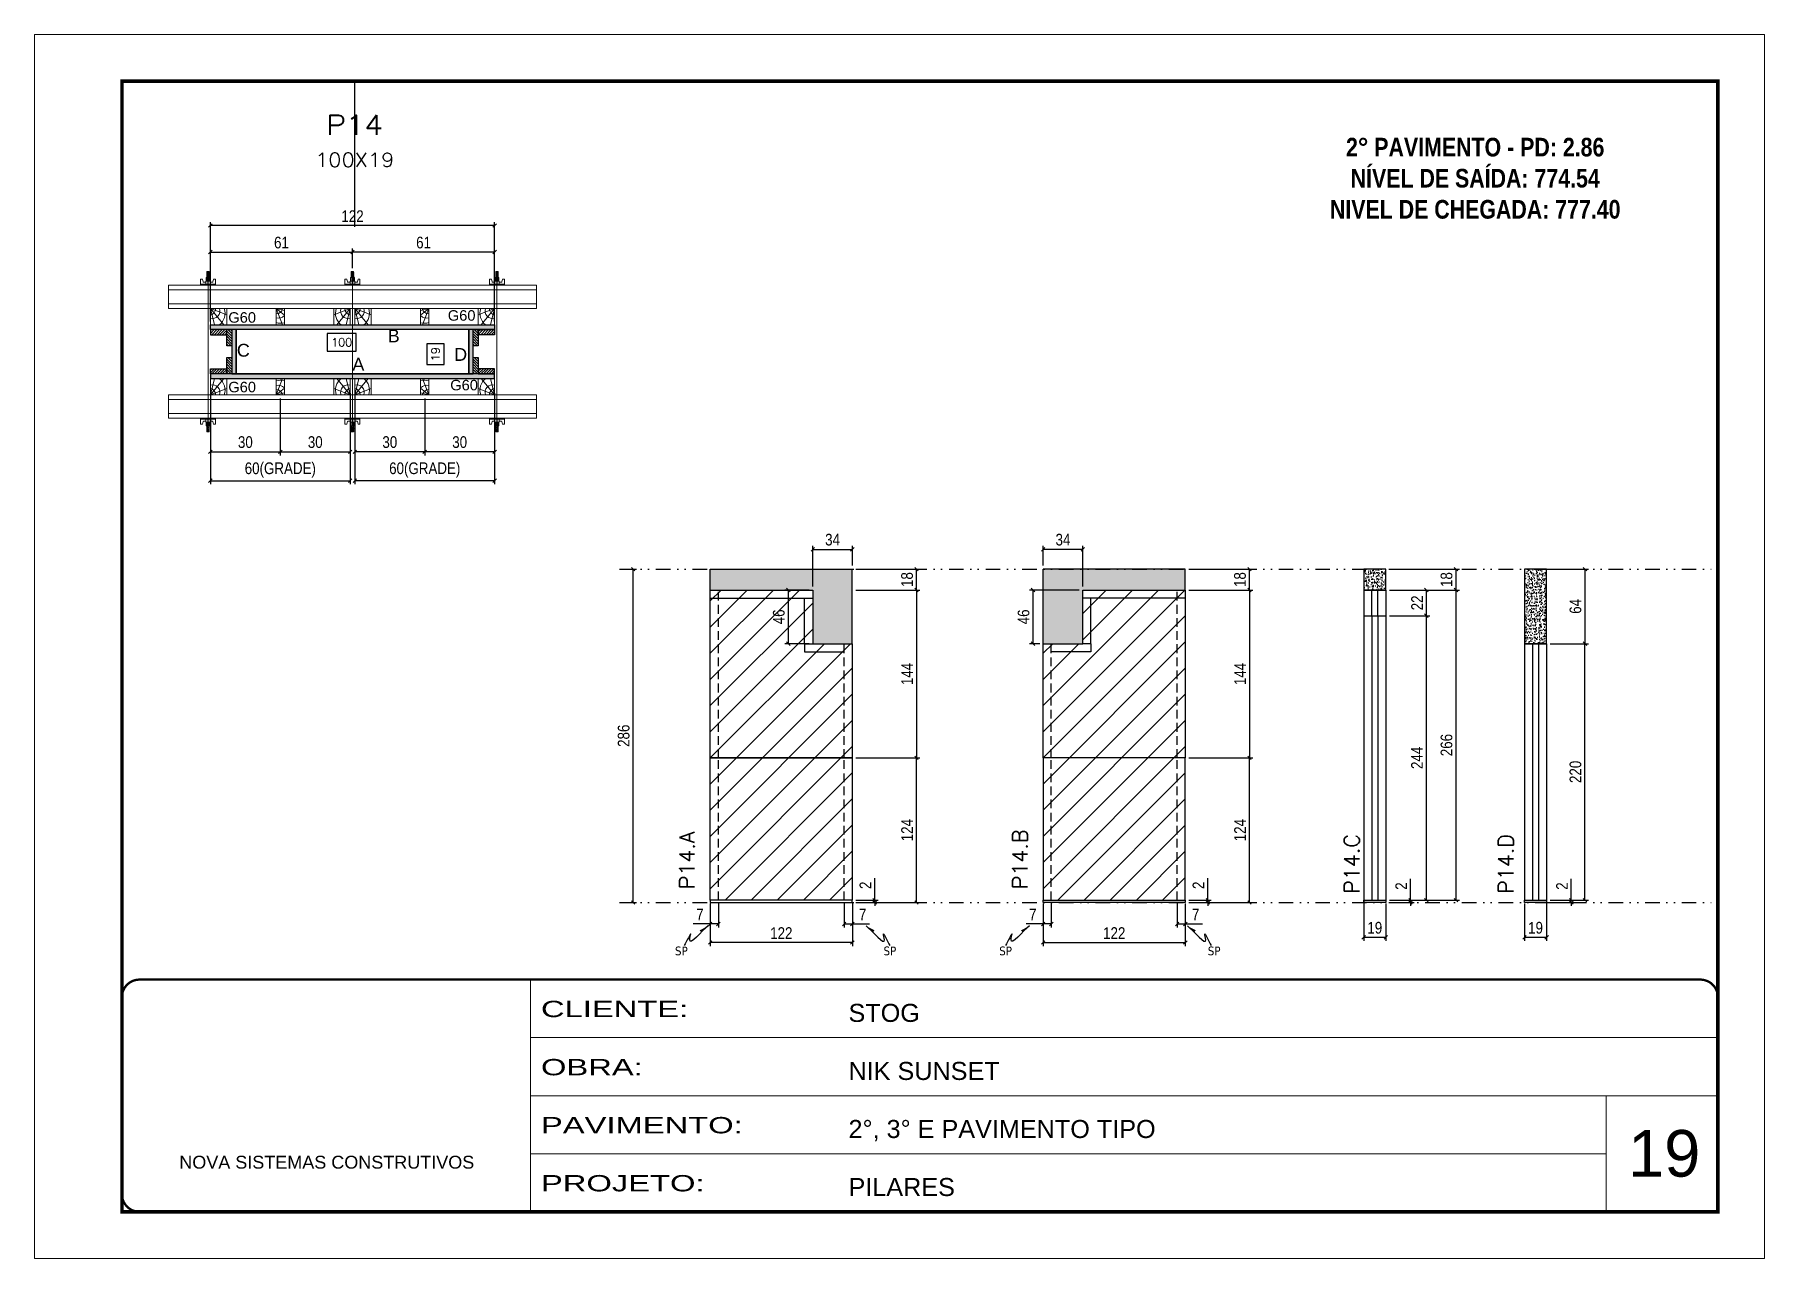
# Model space of a CAD drawing. Extents: x 808 to 7089, y -98 to 17032.
# Drawn here: x 3992 to 5477, y 11388 to 12438 of the extents above; entities that cross this region are included whole.
import ezdxf
from ezdxf.enums import TextEntityAlignment as Align

# ---------------------------------------------------------------- set-up
doc = ezdxf.new("R2010")
doc.units = 0
for name, pattern in [('CONTINUO', [0]), ('DASHED', [0.75, 0.5, -0.25]), ('DIVIDE2', [0.625, 0.25, -0.125, 0, -0.125, 0, -0.125]), ('HIDDEN', [0.375, 0.25, -0.125])]:
    doc.linetypes.add(name, pattern=pattern)
for name, color, linetype, lineweight in [('CARIMBO', 255, 'Continuous', 9), ('Folhas', 255, 'Continuous', 9), ('Hachura', 251, 'Continuous', 9), ('Madeira', 126, 'Continuous', 18), ('Perfil Metálico', 224, 'Continuous', 18), ('REAPROVEITAMENTO', 251, 'Continuous', 9), ('SARRAFO DE PRESSAO', 251, 'DASHED', 9), ('Texto Seção', 7, 'Continuous', 15)]:
    doc.layers.add(name, color=color, linetype=linetype, lineweight=lineweight)
for name, color, linetype in [('CHAPA', 1, 'Continuous'), ('COTA', 241, 'Continuous'), ('Cota Seção (2x)', 241, 'Continuous'), ('NOMENCLATURA', 7, 'Continuous'), ('Nível', 160, 'Continuous'), ('Painéis', 200, 'Continuous'), ('SARR_2.2x7', 40, 'Continuous'), ('SARRAFO', 251, 'Continuous'), ('Sarrafo de Pressão', 42, 'HIDDEN'), ('texto', 7, 'Continuous'), ('Texto de Titulo', 7, 'Continuous'), ('Texto Qtd Sarr', 242, 'Continuous'), ('TEXTO_GERAL', 7, 'Continuous')]:
    doc.layers.add(name, color=color, linetype=linetype)
doc.styles.add('ARIAL', font='arial.ttf')
doc.styles.add('COTA TECNICA', font='techl___.ttf', dxfattribs={"height": 10})
doc.styles.add('COTA TECNICA 2X', font='techl___.ttf', dxfattribs={"height": 10})
doc.styles.add('COTA TECNICA-50', font='techl___.ttf', dxfattribs={"height": 10})
doc.styles.add('REGUA-120', font='ROMANS.shx', dxfattribs={"height": 15})
doc.styles.add('ROMANC', font='techb___.ttf', dxfattribs={"height": 2.5})
doc.styles.add('ROMANS', font='romans.shx')
doc.styles.add('SANSSERIF', font='sas_____.pfb')
doc.styles.get("Standard").update_dxf_attribs({"font": 'arial.ttf'})
doc.styles.add('Tecnologia', font='')
doc.styles.get('Tecnologia').set_extended_font_data('Forgotten Futurist')
doc.dimstyles.new('COTA PAINEL-50', dxfattribs={"dimtxt": 10, "dimasz": 3, "dimexe": 3, "dimexo": 3, "dimgap": 3, "dimtad": 1, "dimdec": 1, "dimzin": 12, "dimdsep": 46, "dimtxsty": 'COTA TECNICA-50', "dimblk1": 'OBLIQUE', "dimblk2": 'OBLIQUE', "dimsah": 1, "dimcen": 0.9, "dimclrd": 4, "dimclre": 4, "dimclrt": 240, "dimadec": 1, "dimazin": 3, "dimtfac": 1, "dimtdec": 1, "dimtmove": 0, "dimatfit": 3, "dimfxl": 1, "dimtolj": 1, "dimtzin": 12, "dimarcsym": 0})
doc.dimstyles.new('PAINEL', dxfattribs={"dimtxt": 10, "dimasz": 3, "dimexe": 3, "dimexo": 3, "dimgap": 3, "dimtad": 1, "dimdec": 1, "dimzin": 12, "dimdsep": 46, "dimtxsty": 'COTA TECNICA', "dimblk1": 'OBLIQUE', "dimblk2": 'OBLIQUE', "dimsah": 1, "dimcen": 0.9, "dimclrd": 4, "dimclre": 4, "dimclrt": 240, "dimadec": 1, "dimazin": 3, "dimtfac": 1, "dimtdec": 1, "dimtmove": 0, "dimatfit": 3, "dimfxl": 1, "dimtolj": 1, "dimtzin": 12, "dimarcsym": 0})
doc.dimstyles.new('SECAO PILAR', dxfattribs={"dimtxt": 10, "dimasz": 3, "dimexe": 3, "dimexo": 3, "dimgap": 3, "dimtad": 1, "dimdec": 1, "dimlfac": 0.5, "dimzin": 12, "dimdsep": 46, "dimtxsty": 'COTA TECNICA 2X', "dimblk1": 'OBLIQUE', "dimblk2": 'OBLIQUE', "dimsah": 1, "dimcen": 0.9, "dimclrd": 256, "dimclre": 256, "dimclrt": 256, "dimadec": 1, "dimazin": 3, "dimtfac": 1, "dimtdec": 1, "dimtmove": 0, "dimatfit": 3, "dimfxl": 1, "dimtolj": 1, "dimtzin": 12, "dimarcsym": 0})
doc.dimstyles.new('SECÇÃO 2', dxfattribs={"dimtxt": 7, "dimasz": 6, "dimexe": 0.18, "dimexo": 2, "dimgap": -4, "dimtad": 3, "dimdec": 1, "dimlfac": 0.5, "dimzin": 12, "dimdsep": 46, "dimtxsty": 'ROMANS', "dimblk": 'ARCHTICK', "dimcen": 0.09, "dimse1": 1, "dimse2": 1, "dimsd1": 1, "dimsd2": 1, "dimclrd": 180, "dimclre": 5, "dimclrt": 1, "dimadec": 0, "dimazin": 3, "dimtfac": 1, "dimtdec": 1, "dimtofl": 0, "dimtmove": 0, "dimatfit": 3, "dimldrblk": 'ARCHTICK', "dimfxl": 1, "dimtolj": 1, "dimtzin": 0, "dimarcsym": 0})
doc.dimstyles.get("Standard").update_dxf_attribs({"dimtxt": 0.18, "dimasz": 0.18, "dimexe": 0.18, "dimexo": 0.0625, "dimgap": 0.09, "dimtad": 0, "dimtih": 1, "dimtoh": 1, "dimdec": 4, "dimzin": 0, "dimdsep": 46, "dimtxsty": 'Standard', "dimcen": 0.09, "dimadec": 0, "dimazin": 0, "dimtfac": 1, "dimtdec": 4, "dimtofl": 0, "dimtmove": 0, "dimatfit": 3, "dimfxl": 1, "dimtolj": 1, "dimtzin": 0, "dimarcsym": 0})
pattern_1 = [(45, (13645.5203, 35076.4954), (-1.12253202, 1.12253202), [])]
pattern_2 = [(45, (13510.5203, 35076.4954), (-1.12253202, 1.12253202), [])]

msp = doc.modelspace()

# ---------------------------------------------------------------- texts
at = {"layer": 'CARIMBO', "style": 'ARIAL'}
msp.add_text('19', height=40, dxfattribs=at).set_placement((5359.53, 11458.32))
at = {"layer": 'NOMENCLATURA', "color": 2, "insert": (5228.41, 12376.32), "char_height": 16, "attachment_point": 2, "style": 'ROMANC'}
msp.add_mtext_dynamic_manual_height_columns('\\P2° PAVIMENTO - PD: 2.86\\PNÍVEL DE SAÍDA: 774.54\\PNIVEL DE CHEGADA: 777.40', width=328.3607, gutter_width=1, heights=[0], dxfattribs=at)
at = {"layer": 'texto', "color": 0, "char_height": 7.5, "attachment_point": 5}
for insert in [(4546.89, 11651.91), (4725.91, 11651.91), (4825.26, 11651.91), (5004.29, 11651.91)]:
    msp.add_mtext('{\\fTahoma|b0|i0|c0|p34;\\C4;SP}', dxfattribs=dict(at, insert=insert))
at = {"layer": 'Texto Seção', "color": 0, "linetype": 'Continuous', "style": 'SANSSERIF'}
for p in [(4157.97, 12195.5), (4346.39, 12197.22), (4157.97, 12135.8), (4348.51, 12137.48)]:
    msp.add_text('G60', height=9, dxfattribs=at).set_placement(p, align=Align.MIDDLE_LEFT)
at = {"layer": 'Texto Seção', "char_height": 13, "width": 285.3299, "attachment_point": 7, "rotation": 90, "style": 'REGUA-120'}
for s, insert in [('P14.A', (4558.19, 11704.84)), ('P14.B', (4844.04, 11704.84)), ('P14.C', (5128.96, 11701)), ('\\pxt4;P14.D', (5261.25, 11701))]:
    msp.add_mtext(s, dxfattribs=dict(at, insert=insert))
at = {"layer": 'TEXTO_GERAL', "style": 'ARIAL'}
for s, p in [('B', (4299.96, 12179.68)), ('C', (4170.86, 12167.36)), ('D', (4357.43, 12163.75)), ('A', (4269.61, 12155.39))]:
    msp.add_text(s, height=11, dxfattribs=at).set_placement(p, align=Align.MIDDLE_CENTER)

# ---------------------------------------------------------------- blocks, each defined once
blk = doc.blocks.new('9999999999')
at = {"color": 30, "linetype": 'CONTINUO'}
for p, q in [((98564.6, 34230.2), (98564.6, 34429.4)), ((98564.6, 34379.6), (99584, 34379.6)), ((98564.6, 34329.8), (99488, 34329.8)), ((99584, 34329.8), (99488, 34329.8)), ((99488, 34329.8), (99488, 34230.2)), ((98564.6, 34280), (99488, 34280))]:
    blk.add_line(p, q, dxfattribs=at)
at = {"color": 30, "linetype": 'CONTINUO', "const_width": 2}
blk.add_lwpolyline([(99584, 34230.2), (99584, 34414.4, 0.414214), (99569, 34429.4), (98229, 34429.4, 0.414214), (98214, 34414.4), (98214, 34245.2, 0.414214), (98229, 34230.2), (99584, 34230.2)], format="xyb", dxfattribs=at)
at = {"layer": 'Folhas'}
blk.add_lwpolyline([(98139, 34190.2), (99624, 34190.2), (99624, 35240.2), (98139, 35240.2)], close=True, dxfattribs=at)
at = {"layer": 'Folhas', "color": 30, "const_width": 3}
blk.add_lwpolyline([(98214, 34230.2), (99584, 34230.2), (99584, 35200.2), (98214, 35200.2)], close=True, dxfattribs=at)
at = {"color": 7, "linetype": 'Continuous', "ltscale": 5, "style": 'ARIAL'}
for s, height, p in [('STOG', 15.48, (98837.7, 34393.1)), ('NIK SUNSET', 15.48, (98837.7, 34343.3)), ('2°, 3° E PAVIMENTO TIPO', 15.483, (98837.7, 34293.5)), ('NOVA SISTEMAS CONSTRUTIVOS', 11.059, (98263.2, 34267.2)), ('PILARES', 15.48, (98837.7, 34243.7))]:
    blk.add_text(s, height=height, dxfattribs=at).set_placement(p)
at = {"layer": 'Folhas', "color": 7, "style": 'Tecnologia', "width": 1.5}
for s, p in [('CLIENTE:', (98573.7, 34397.2)), ('OBRA:', (98573.7, 34347.3)), ('PAVIMENTO:', (98573.7, 34297.5)), ('PROJETO:', (98573.7, 34247.7))]:
    blk.add_text(s, height=14, dxfattribs=at).set_placement(p)
blk = doc.blocks.new('titulo1')
at = {"layer": 'Defpoints', "color": 252, "linetype": 'HIDDEN', "ltscale": 2}
blk.add_line((0, 0), (0, 125), dxfattribs=at)
at = {"layer": 'Defpoints', "style": 'ROMANS', "oblique": 15}
blk.add_attdef('FOLHA', text='', height=10, dxfattribs=at).set_placement((0, 15.6), align=Align.MIDDLE_CENTER)
at = {"layer": 'Texto Qtd Sarr', "color": 3, "style": 'ROMANS', "oblique": 15}
for tag, height, p in [('TITULO', 17, (0, 71.4)), ('SEÇÃO', 12, (0, 41.5))]:
    blk.add_attdef(tag, text='', height=height, dxfattribs=at).set_placement(p, align=Align.MIDDLE_CENTER)
blk = doc.blocks.new('*D1192')
at = {"layer": 'Cota Seção (2x)', "color": 180, "lineweight": -2, "transparency": 16777216}
for p, q in [((4267.8, 12181.7), (4242.8, 12181.7)), ((4242.8, 12181.7), (4242.8, 12166.7)), ((4267.8, 12166.7), (4267.8, 12181.7)), ((4242.8, 12166.7), (4267.8, 12166.7))]:
    blk.add_line(p, q, dxfattribs=at)
at = {"layer": 'Defpoints', "color": 0, "transparency": 16777216}
for p in [(4164.6, 12185.1), (4364.6, 12185.1), (4164.6, 12162.7)]:
    blk.add_point(p, dxfattribs=at)
at = {"layer": 'Cota Seção (2x)', "color": 1, "transparency": 16777216, "insert": (4255.3, 12174.2), "char_height": 7, "attachment_point": 5, "style": 'ROMANS'}
blk.add_mtext('\\A1;100', dxfattribs=at)
blk = doc.blocks.new('_ArchTick')
at = {"color": 0, "linetype": 'ByBlock', "const_width": 0.15}
blk.add_lwpolyline([(-0.5, -0.5), (0.5, 0.5)], dxfattribs=at)
blk = doc.blocks.new('_Oblique')
at = {"color": 0, "linetype": 'ByBlock', "lineweight": -2}
blk.add_line((-0.5, -0.5), (0.5, 0.5), dxfattribs=at)
blk = doc.blocks.new('*D1193')
at = {"layer": 'Cota Seção (2x)', "lineweight": -2, "transparency": 16777216}
for p, q in [((4142.6, 12192.1), (4142.6, 12277.4)), ((4386.6, 12274.4), (4142.6, 12274.4)), ((4386.6, 12192.1), (4386.6, 12277.4))]:
    blk.add_line(p, q, dxfattribs=at)
at = {"layer": 'Defpoints', "color": 0, "transparency": 16777216}
for p in [(4142.6, 12274.4), (4142.6, 12189.1), (4386.6, 12189.1)]:
    blk.add_point(p, dxfattribs=at)
at = {"layer": 'Cota Seção (2x)', "lineweight": -2, "transparency": 16777216, "xscale": 3, "yscale": 3, "zscale": 3, "rotation": 180}
blk.add_blockref('_Oblique', (4142.6, 12274.4), dxfattribs=at)
at = {"layer": 'Cota Seção (2x)', "lineweight": -2, "transparency": 16777216, "xscale": 3, "yscale": 3, "zscale": 3}
blk.add_blockref('_Oblique', (4386.6, 12274.4), dxfattribs=at)
at = {"layer": 'Cota Seção (2x)', "transparency": 16777216, "insert": (4264.6, 12282.4), "char_height": 10, "attachment_point": 5, "style": 'COTA TECNICA 2X'}
blk.add_mtext('\\A1;122', dxfattribs=at)
blk = doc.blocks.new('*D1194')
at = {"layer": 'Cota Seção (2x)', "lineweight": -2, "transparency": 16777216}
for p, q in [((4264.6, 12237.9), (4264.6, 12254.6)), ((4386.6, 12251.6), (4264.6, 12251.6)), ((4386.6, 12226.1), (4386.6, 12254.6))]:
    blk.add_line(p, q, dxfattribs=at)
at = {"layer": 'Defpoints', "color": 0, "transparency": 16777216}
for p in [(4264.6, 12251.6), (4264.6, 12234.9), (4386.6, 12223.1)]:
    blk.add_point(p, dxfattribs=at)
at = {"layer": 'Cota Seção (2x)', "lineweight": -2, "transparency": 16777216, "xscale": 3, "yscale": 3, "zscale": 3, "rotation": 180}
blk.add_blockref('_Oblique', (4264.6, 12251.6), dxfattribs=at)
at = {"layer": 'Cota Seção (2x)', "lineweight": -2, "transparency": 16777216, "xscale": 3, "yscale": 3, "zscale": 3}
blk.add_blockref('_Oblique', (4386.6, 12251.6), dxfattribs=at)
at = {"layer": 'Cota Seção (2x)', "transparency": 16777216, "insert": (4325.6, 12259.7), "char_height": 10, "attachment_point": 5, "style": 'COTA TECNICA 2X'}
blk.add_mtext('\\A1;61', dxfattribs=at)
blk = doc.blocks.new('*D1195')
at = {"layer": 'Cota Seção (2x)', "lineweight": -2, "transparency": 16777216}
for p, q in [((4142.6, 12226.1), (4142.6, 12254.6)), ((4142.6, 12251.6), (4264.6, 12251.6)), ((4264.6, 12237.9), (4264.6, 12254.6))]:
    blk.add_line(p, q, dxfattribs=at)
at = {"layer": 'Defpoints', "color": 0, "transparency": 16777216}
for p in [(4264.6, 12251.6), (4142.6, 12223.1), (4264.6, 12234.9)]:
    blk.add_point(p, dxfattribs=at)
at = {"layer": 'Cota Seção (2x)', "lineweight": -2, "transparency": 16777216, "xscale": 3, "yscale": 3, "zscale": 3, "rotation": 180}
blk.add_blockref('_Oblique', (4142.6, 12251.6), dxfattribs=at)
at = {"layer": 'Cota Seção (2x)', "lineweight": -2, "transparency": 16777216, "xscale": 3, "yscale": 3, "zscale": 3}
blk.add_blockref('_Oblique', (4264.6, 12251.6), dxfattribs=at)
at = {"layer": 'Cota Seção (2x)', "transparency": 16777216, "insert": (4203.6, 12259.7), "char_height": 10, "attachment_point": 5, "style": 'COTA TECNICA 2X'}
blk.add_mtext('\\A1;61', dxfattribs=at)
blk = doc.blocks.new('*D1196')
at = {"layer": 'Cota Seção (2x)', "color": 180, "lineweight": -2, "transparency": 16777216}
for p, q in [((4343.4, 12173), (4328.4, 12173)), ((4328.4, 12173), (4328.4, 12155)), ((4343.4, 12155), (4343.4, 12173)), ((4328.4, 12155), (4343.4, 12155))]:
    blk.add_line(p, q, dxfattribs=at)
at = {"layer": 'Defpoints', "color": 0, "transparency": 16777216}
for p in [(4364.6, 12185.1), (4347.4, 12147.1), (4364.6, 12147.1)]:
    blk.add_point(p, dxfattribs=at)
at = {"layer": 'Cota Seção (2x)', "color": 1, "transparency": 16777216, "insert": (4335.9, 12164), "char_height": 7, "attachment_point": 5, "rotation": 90, "style": 'ROMANS'}
blk.add_mtext('\\A1;19', dxfattribs=at)
blk = doc.blocks.new('C')
at = {"layer": 'Hachura', "color": 0}
for p, q in [((0, 3.22), (0, -3.22)), ((0.45, 3.22), (0, 3.22)), ((0.46, 3.16), (0, 3.16)), ((0.46, 3.05), (0, 3.05)), ((0.46, 2.88), (0, 2.88)), ((0, 2.75), (0, -1.16)), ((0.46, 2.65), (0, 2.65)), ((0.46, 2.23), (0, 2.23)), ((0.46, 1.51), (0, 1.51)), ((0.39, 0.49), (0.17, 0.49)), ((0.45, -3.23), (0.45, 3.22)), ((0.45, 3.22), (2.58, 3.22)), ((1.74, 0.97), (0.45, 0.97)), ((1.45, 0.1), (0.45, 0.1)), ((1.35, 1.94), (1.35, 0.96)), ((2.58, 2.39), (1.47, 2.09)), ((1.74, -0.97), (1.74, 0.97)), ((1.74, 0.97), (1.74, 0.84)), ((1.74, 0.97), (1.74, 0.84)), ((1.74, 0.84), (3.35, 0.84)), ((3.35, 0.45), (1.74, 0.45)), ((2.58, 3.22), (2.58, 2.39)), ((3.32, 0.84), (3.32, -0.84)), ((3.35, 0.84), (3.35, -0.84)), ((3.68, 0.45), (3.35, 0.45)), ((3.84, -0.52), (3.35, 0.45)), ((3.35, 0.06), (3.67, -0.57)), ((3.68, 0.45), (4.16, -0.52)), ((3.72, 0.5), (4.25, -0.57)), ((4.37, -0.55), (3.83, 0.53)), ((4.15, 0.45), (3.93, 0.45)), ((4.42, -0.52), (3.93, 0.45)), ((4.15, 0.45), (4.26, 0.45)), ((4.26, 0.45), (4.74, -0.52)), ((4.3, 0.5), (4.83, -0.57)), ((4.95, -0.55), (4.41, 0.53)), ((4.51, 0.45), (4.84, 0.45)), ((5, -0.52), (4.51, 0.45)), ((4.84, 0.45), (5.32, -0.52)), ((4.88, 0.5), (5.41, -0.57)), ((5.53, -0.55), (4.99, 0.53)), ((5.58, -0.52), (5.09, 0.45)), ((5.42, 0.45), (5.09, 0.45)), ((5.58, -0.52), (5.09, 0.45)), ((5.42, 0.45), (5.74, -0.19)), ((5.46, 0.5), (5.74, -0.07)), ((5.74, 0.19), (5.57, 0.53)), ((5.74, 0.32), (5.68, 0.45)), ((5.68, 0.45), (5.74, 0.45)), ((5.74, 0.45), (5.9, 0.29)), ((5.74, 0.45), (5.74, -0.52)), ((5.9, -0.36), (5.9, 0.29)), ((0.45, 0), (0, 0)), ((0.46, -1.52), (0, -1.52)), ((0.46, -2.23), (0, -2.23)), ((0.46, -2.65), (0, -2.65)), ((0.46, -2.88), (0, -2.88)), ((0.46, -3.05), (0, -3.05)), ((0.46, -3.16), (0, -3.16)), ((0, -3.22), (2.57, -3.22)), ((0.08, -0.48), (0.29, -0.48)), ((0.29, -0.48), (0.4, -0.48)), ((0.45, 0), (0.45, -0.97)), ((0.45, -0.16), (1.45, -0.16)), ((0.45, -0.65), (0.45, -0.32)), ((0.45, -3.23), (0.45, -0.65)), ((0.45, -0.97), (1.74, -0.97)), ((1.35, -1.94), (1.35, -0.97)), ((2.58, -2.39), (1.47, -2.1)), ((3.35, -0.32), (1.74, -0.32)), ((3.35, -0.84), (1.74, -0.84)), ((2.58, -3.23), (2.58, -2.39)), ((3.35, -0.07), (3.58, -0.52)), ((3.35, -0.52), (3.58, -0.52)), ((3.84, -0.52), (4.16, -0.52)), ((4.42, -0.52), (4.74, -0.52)), ((4.63, -0.52), (4.74, -0.52)), ((5, -0.52), (5.32, -0.52)), ((5.58, -0.52), (5.74, -0.52)), ((5.74, -0.52), (5.9, -0.36)), ((5.74, -0.52), (5.74, -0.52))]:
    blk.add_line(p, q, dxfattribs=at)
for centre, radius, start, end in [((1.52, 1.94), 0.161, 104.74356, 180), ((1.44, -0.03), 0.129, 272.69497, 87.30503), ((3.81, 0.39), 0.143, 25.56881, 154.43119), ((4.39, 0.39), 0.143, 25.56881, 154.43119), ((4.97, 0.39), 0.143, 25.56881, 154.43119), ((5.55, 0.39), 0.143, 25.56881, 154.43119), ((0.17, -0.37), 0.174, 221.74404, 317.85924), ((1.52, -1.94), 0.161, 180, 255.25644), ((3.71, -0.4), 0.174, 222.14076, 318.25596), ((4.29, -0.4), 0.174, 222.14076, 318.25596), ((4.87, -0.4), 0.174, 222.14076, 318.25596), ((5.45, -0.4), 0.174, 222.14076, 318.25596), ((5.61, -0.4), 0.174, 317.85924, 318.25596)]:
    blk.add_arc(centre, radius, start, end, dxfattribs=at)
blk = doc.blocks.new('PONTALETE')
at = {"layer": 'Madeira'}
for q in [(2.71, 7), (7, 5.76), (7, 1.74)]:
    blk.add_line((0, 0), q, dxfattribs=at)
blk.add_lwpolyline([(0, 0), (7, 0), (7, 7), (0, 7)], close=True, dxfattribs=at)
for centre, radius, start, end in [((2.04, 0.06), 6.23, 37.28179, 109.09128), ((1.09, 0.9), 3.19, 343.60304, 109.98471), ((-0.21, -0.78), 3.09, 14.63219, 86.0383)]:
    blk.add_arc(centre, radius, start, end, dxfattribs=at)
blk = doc.blocks.new('*D1197')
at = {"layer": 'Cota Seção (2x)', "lineweight": -2, "transparency": 16777216}
for p, q in [((4266.6, 12130.4), (4266.6, 12052.4)), ((4386.6, 12130.4), (4386.6, 12052.4)), ((4386.6, 12055.4), (4266.6, 12055.4))]:
    blk.add_line(p, q, dxfattribs=at)
at = {"layer": 'Defpoints', "color": 0, "transparency": 16777216}
for p in [(4266.6, 12133.4), (4386.6, 12133.4), (4266.6, 12055.4)]:
    blk.add_point(p, dxfattribs=at)
at = {"layer": 'Cota Seção (2x)', "lineweight": -2, "transparency": 16777216, "xscale": 3, "yscale": 3, "zscale": 3, "rotation": 180}
blk.add_blockref('_Oblique', (4266.6, 12055.4), dxfattribs=at)
at = {"layer": 'Cota Seção (2x)', "lineweight": -2, "transparency": 16777216, "xscale": 3, "yscale": 3, "zscale": 3}
blk.add_blockref('_Oblique', (4386.6, 12055.4), dxfattribs=at)
at = {"layer": 'Cota Seção (2x)', "transparency": 16777216, "insert": (4326.6, 12064.6), "char_height": 10, "attachment_point": 5, "style": 'COTA TECNICA 2X'}
blk.add_mtext('\\A1;60(GRADE)', dxfattribs=at)
blk = doc.blocks.new('MEIO PONTALETE')
at = {"layer": 'Madeira'}
for q in [(2.71, 7), (3.5, 2.88), (3.5, 0.87)]:
    blk.add_line((0, 0), q, dxfattribs=at)
blk.add_lwpolyline([(0, 0), (3.5, 0), (3.5, 7), (0, 7)], close=True, dxfattribs=at)
for centre, radius, start, end in [((2.04, 0.06), 6.23, 76.44987, 109.09128), ((1.09, 0.9), 3.19, 40.90626, 109.98471), ((-0.21, -0.78), 3.09, 14.63219, 86.0383)]:
    blk.add_arc(centre, radius, start, end, dxfattribs=at)
blk = doc.blocks.new('*D1942')
at = {"layer": 'Cota Seção (2x)', "lineweight": -2, "transparency": 16777216}
for p, q in [((4326.6, 12126.1), (4326.6, 12077.2)), ((4386.6, 12126.1), (4386.6, 12077.2)), ((4386.6, 12080.2), (4326.6, 12080.2))]:
    blk.add_line(p, q, dxfattribs=at)
at = {"layer": 'Defpoints', "color": 0, "transparency": 16777216}
for p in [(4326.6, 12129.1), (4386.6, 12129.1), (4326.6, 12080.2)]:
    blk.add_point(p, dxfattribs=at)
at = {"layer": 'Cota Seção (2x)', "lineweight": -2, "transparency": 16777216, "xscale": 3, "yscale": 3, "zscale": 3, "rotation": 180}
blk.add_blockref('_Oblique', (4326.6, 12080.2), dxfattribs=at)
at = {"layer": 'Cota Seção (2x)', "lineweight": -2, "transparency": 16777216, "xscale": 3, "yscale": 3, "zscale": 3}
blk.add_blockref('_Oblique', (4386.6, 12080.2), dxfattribs=at)
at = {"layer": 'Cota Seção (2x)', "transparency": 16777216, "insert": (4356.6, 12088.5), "char_height": 10, "attachment_point": 5, "style": 'COTA TECNICA 2X'}
blk.add_mtext('\\A1;30', dxfattribs=at)
blk = doc.blocks.new('*D1943')
at = {"layer": 'Cota Seção (2x)', "lineweight": -2, "transparency": 16777216}
for p, q in [((4266.6, 12126.1), (4266.6, 12077.2)), ((4326.6, 12126.1), (4326.6, 12077.2)), ((4326.6, 12080.2), (4266.6, 12080.2))]:
    blk.add_line(p, q, dxfattribs=at)
at = {"layer": 'Defpoints', "color": 0, "transparency": 16777216}
for p in [(4266.6, 12129.1), (4326.6, 12129.1), (4266.6, 12080.2)]:
    blk.add_point(p, dxfattribs=at)
at = {"layer": 'Cota Seção (2x)', "lineweight": -2, "transparency": 16777216, "xscale": 3, "yscale": 3, "zscale": 3, "rotation": 180}
blk.add_blockref('_Oblique', (4266.6, 12080.2), dxfattribs=at)
at = {"layer": 'Cota Seção (2x)', "lineweight": -2, "transparency": 16777216, "xscale": 3, "yscale": 3, "zscale": 3}
blk.add_blockref('_Oblique', (4326.6, 12080.2), dxfattribs=at)
at = {"layer": 'Cota Seção (2x)', "transparency": 16777216, "insert": (4296.6, 12088.5), "char_height": 10, "attachment_point": 5, "style": 'COTA TECNICA 2X'}
blk.add_mtext('\\A1;30', dxfattribs=at)
blk = doc.blocks.new('*D1198')
at = {"layer": 'Cota Seção (2x)', "lineweight": -2, "transparency": 16777216}
for p, q in [((4142.6, 12130.4), (4142.6, 12052.4)), ((4262.6, 12130.4), (4262.6, 12052.4)), ((4142.6, 12055.4), (4262.6, 12055.4))]:
    blk.add_line(p, q, dxfattribs=at)
at = {"layer": 'Defpoints', "color": 0, "transparency": 16777216}
for p in [(4142.6, 12133.4), (4262.6, 12133.4), (4262.6, 12055.4)]:
    blk.add_point(p, dxfattribs=at)
at = {"layer": 'Cota Seção (2x)', "lineweight": -2, "transparency": 16777216, "xscale": 3, "yscale": 3, "zscale": 3, "rotation": 180}
blk.add_blockref('_Oblique', (4142.6, 12055.4), dxfattribs=at)
at = {"layer": 'Cota Seção (2x)', "lineweight": -2, "transparency": 16777216, "xscale": 3, "yscale": 3, "zscale": 3}
blk.add_blockref('_Oblique', (4262.6, 12055.4), dxfattribs=at)
at = {"layer": 'Cota Seção (2x)', "transparency": 16777216, "insert": (4202.6, 12064.6), "char_height": 10, "attachment_point": 5, "style": 'COTA TECNICA 2X'}
blk.add_mtext('\\A1;60(GRADE)', dxfattribs=at)
blk = doc.blocks.new('*D1944')
at = {"layer": 'Cota Seção (2x)', "lineweight": -2, "transparency": 16777216}
for p, q in [((4142.6, 12126.1), (4142.6, 12077.2)), ((4202.6, 12126.1), (4202.6, 12077.2)), ((4142.6, 12080.2), (4202.6, 12080.2))]:
    blk.add_line(p, q, dxfattribs=at)
at = {"layer": 'Defpoints', "color": 0, "transparency": 16777216}
for p in [(4142.6, 12129.1), (4202.6, 12129.1), (4202.6, 12080.2)]:
    blk.add_point(p, dxfattribs=at)
at = {"layer": 'Cota Seção (2x)', "lineweight": -2, "transparency": 16777216, "xscale": 3, "yscale": 3, "zscale": 3, "rotation": 180}
blk.add_blockref('_Oblique', (4142.6, 12080.2), dxfattribs=at)
at = {"layer": 'Cota Seção (2x)', "lineweight": -2, "transparency": 16777216, "xscale": 3, "yscale": 3, "zscale": 3}
blk.add_blockref('_Oblique', (4202.6, 12080.2), dxfattribs=at)
at = {"layer": 'Cota Seção (2x)', "transparency": 16777216, "insert": (4172.6, 12088.5), "char_height": 10, "attachment_point": 5, "style": 'COTA TECNICA 2X'}
blk.add_mtext('\\A1;30', dxfattribs=at)
blk = doc.blocks.new('*D1945')
at = {"layer": 'Cota Seção (2x)', "lineweight": -2, "transparency": 16777216}
for p, q in [((4202.6, 12126.1), (4202.6, 12077.2)), ((4262.6, 12126.1), (4262.6, 12077.2)), ((4202.6, 12080.2), (4262.6, 12080.2))]:
    blk.add_line(p, q, dxfattribs=at)
at = {"layer": 'Defpoints', "color": 0, "transparency": 16777216}
for p in [(4202.6, 12129.1), (4262.6, 12129.1), (4262.6, 12080.2)]:
    blk.add_point(p, dxfattribs=at)
at = {"layer": 'Cota Seção (2x)', "lineweight": -2, "transparency": 16777216, "xscale": 3, "yscale": 3, "zscale": 3, "rotation": 180}
blk.add_blockref('_Oblique', (4202.6, 12080.2), dxfattribs=at)
at = {"layer": 'Cota Seção (2x)', "lineweight": -2, "transparency": 16777216, "xscale": 3, "yscale": 3, "zscale": 3}
blk.add_blockref('_Oblique', (4262.6, 12080.2), dxfattribs=at)
at = {"layer": 'Cota Seção (2x)', "transparency": 16777216, "insert": (4232.6, 12088.5), "char_height": 10, "attachment_point": 5, "style": 'COTA TECNICA 2X'}
blk.add_mtext('\\A1;30', dxfattribs=at)
blk = doc.blocks.new('*D1946')
at = {"layer": 'COTA', "color": 4, "lineweight": -2, "transparency": 16777216}
for p, q in [((4496.7, 11979.6), (4508.5, 11979.6)), ((4505.5, 11693.6), (4505.5, 11979.6)), ((4496.7, 11693.6), (4508.5, 11693.6))]:
    blk.add_line(p, q, dxfattribs=at)
at = {"layer": 'Defpoints', "color": 0, "transparency": 16777216}
for p in [(4493.7, 11979.6), (4505.5, 11979.6), (4493.7, 11693.6)]:
    blk.add_point(p, dxfattribs=at)
at = {"layer": 'COTA', "color": 4, "lineweight": -2, "transparency": 16777216, "xscale": 3, "yscale": 3, "zscale": 3}
for p, rotation in [((4505.5, 11979.6), 90), ((4505.5, 11693.6), 270)]:
    blk.add_blockref('_Oblique', p, dxfattribs=dict(at, rotation=rotation))
at = {"layer": 'COTA', "color": 240, "transparency": 16777216, "insert": (4497.4, 11836.6), "char_height": 10, "attachment_point": 5, "rotation": 90, "style": 'COTA TECNICA-50'}
blk.add_mtext('\\A1;286', dxfattribs=at)
blk = doc.blocks.new('*D1199')
at = {"layer": 'COTA', "color": 4, "lineweight": -2, "transparency": 16777216}
for p, q in [((4571.7, 11692.6), (4571.7, 11656.2)), ((4693.7, 11692.6), (4693.7, 11656.2)), ((4693.7, 11659.2), (4571.7, 11659.2))]:
    blk.add_line(p, q, dxfattribs=at)
at = {"layer": 'Defpoints', "color": 0, "transparency": 16777216}
for p in [(4571.7, 11695.6), (4693.7, 11695.6), (4571.7, 11659.2)]:
    blk.add_point(p, dxfattribs=at)
at = {"layer": 'COTA', "color": 4, "lineweight": -2, "transparency": 16777216, "xscale": 3, "yscale": 3, "zscale": 3, "rotation": 180}
blk.add_blockref('_Oblique', (4571.7, 11659.2), dxfattribs=at)
at = {"layer": 'COTA', "color": 4, "lineweight": -2, "transparency": 16777216, "xscale": 3, "yscale": 3, "zscale": 3}
blk.add_blockref('_Oblique', (4693.7, 11659.2), dxfattribs=at)
at = {"layer": 'COTA', "color": 240, "transparency": 16777216, "insert": (4632.7, 11667.3), "char_height": 10, "attachment_point": 5, "style": 'COTA TECNICA'}
blk.add_mtext('\\A1;122', dxfattribs=at)
blk = doc.blocks.new('*D1200')
at = {"layer": 'COTA', "color": 4, "lineweight": -2, "transparency": 16777216}
for p, q in [((4686.7, 11692.6), (4686.7, 11672.1)), ((4693.7, 11690.6), (4693.7, 11672.1)), ((4686.7, 11675.1), (4693.7, 11675.1)), ((4693.7, 11675.1), (4708.4, 11675.1))]:
    blk.add_line(p, q, dxfattribs=at)
at = {"layer": 'Defpoints', "color": 0, "transparency": 16777216}
for p in [(4686.7, 11695.6), (4693.7, 11693.6), (4693.7, 11675.1)]:
    blk.add_point(p, dxfattribs=at)
at = {"layer": 'COTA', "color": 4, "lineweight": -2, "transparency": 16777216, "xscale": 3, "yscale": 3, "zscale": 3, "rotation": 180}
blk.add_blockref('_Oblique', (4686.7, 11675.1), dxfattribs=at)
at = {"layer": 'COTA', "color": 4, "lineweight": -2, "transparency": 16777216, "xscale": 3, "yscale": 3, "zscale": 3}
blk.add_blockref('_Oblique', (4693.7, 11675.1), dxfattribs=at)
at = {"layer": 'COTA', "color": 240, "transparency": 16777216, "insert": (4702.5, 11683.2), "char_height": 10, "attachment_point": 5, "style": 'COTA TECNICA-50'}
blk.add_mtext('\\A1;7', dxfattribs=at)
blk = doc.blocks.new('*D1170')
at = {"layer": 'COTA', "color": 4, "lineweight": -2, "transparency": 16777216}
for p, q in [((4571.7, 11690.6), (4571.7, 11672.1)), ((4578.7, 11692.6), (4578.7, 11672.1)), ((4571.7, 11675.1), (4556.9, 11675.1)), ((4578.7, 11675.1), (4571.7, 11675.1))]:
    blk.add_line(p, q, dxfattribs=at)
at = {"layer": 'Defpoints', "color": 0, "transparency": 16777216}
for p in [(4571.7, 11693.6), (4578.7, 11695.6), (4571.7, 11675.1)]:
    blk.add_point(p, dxfattribs=at)
at = {"layer": 'COTA', "color": 4, "lineweight": -2, "transparency": 16777216, "xscale": 3, "yscale": 3, "zscale": 3, "rotation": 180}
blk.add_blockref('_Oblique', (4571.7, 11675.1), dxfattribs=at)
at = {"layer": 'COTA', "color": 4, "lineweight": -2, "transparency": 16777216, "xscale": 3, "yscale": 3, "zscale": 3}
blk.add_blockref('_Oblique', (4578.7, 11675.1), dxfattribs=at)
at = {"layer": 'COTA', "color": 240, "transparency": 16777216, "insert": (4562.8, 11683.2), "char_height": 10, "attachment_point": 5, "style": 'COTA TECNICA-50'}
blk.add_mtext('\\A1;7', dxfattribs=at)
blk = doc.blocks.new('*D1171')
at = {"layer": 'COTA', "color": 4, "linetype": 'ByBlock', "lineweight": -2, "transparency": 16777216}
for p, q in [((4696.7, 11817.6), (4751.7, 11817.6)), ((4748.7, 11693.6), (4748.7, 11817.6)), ((4696.7, 11693.6), (4751.7, 11693.6))]:
    blk.add_line(p, q, dxfattribs=at)
at = {"layer": 'Defpoints', "color": 0, "linetype": 'ByBlock', "transparency": 16777216}
for p in [(4693.7, 11817.6), (4748.7, 11817.6), (4693.7, 11693.6)]:
    blk.add_point(p, dxfattribs=at)
at = {"layer": 'COTA', "color": 4, "linetype": 'ByBlock', "lineweight": -2, "transparency": 16777216, "xscale": 3, "yscale": 3, "zscale": 3}
for p, rotation in [((4748.7, 11817.6), 90), ((4748.7, 11693.6), 270)]:
    blk.add_blockref('_Oblique', p, dxfattribs=dict(at, rotation=rotation))
at = {"layer": 'COTA', "color": 240, "linetype": 'ByBlock', "transparency": 16777216, "insert": (4740.7, 11755.6), "char_height": 10, "attachment_point": 5, "rotation": 90, "style": 'COTA TECNICA'}
blk.add_mtext('\\A1;124', dxfattribs=at)
blk = doc.blocks.new('*D1172')
at = {"layer": 'COTA', "color": 4, "lineweight": -2, "transparency": 16777216}
for p, q in [((4712.9, 11695.6), (4712.9, 11714.4)), ((4696.7, 11695.6), (4715.9, 11695.6)), ((4696.7, 11693.6), (4715.9, 11693.6)), ((4712.9, 11693.6), (4712.9, 11695.6)), ((4712.9, 11693.6), (4712.9, 11690.6))]:
    blk.add_line(p, q, dxfattribs=at)
at = {"layer": 'Defpoints', "color": 0, "transparency": 16777216}
for p in [(4693.7, 11695.6), (4693.7, 11693.6), (4712.9, 11693.6)]:
    blk.add_point(p, dxfattribs=at)
at = {"layer": 'COTA', "color": 4, "lineweight": -2, "transparency": 16777216, "xscale": 3, "yscale": 3, "zscale": 3}
for p, rotation in [((4712.9, 11695.6), 270), ((4712.9, 11693.6), 90)]:
    blk.add_blockref('_Oblique', p, dxfattribs=dict(at, rotation=rotation))
at = {"layer": 'COTA', "color": 240, "transparency": 16777216, "insert": (4704.9, 11708.3), "char_height": 10, "attachment_point": 5, "rotation": 90, "style": 'COTA TECNICA-50'}
blk.add_mtext('\\A1;2', dxfattribs=at)
blk = doc.blocks.new('*D1173')
at = {"layer": 'COTA', "color": 4, "linetype": 'ByBlock', "lineweight": -2, "transparency": 16777216}
for p, q in [((4696.7, 11817.6), (4751.7, 11817.6)), ((4748.7, 11693.6), (4748.7, 11817.6)), ((4696.7, 11693.6), (4751.7, 11693.6))]:
    blk.add_line(p, q, dxfattribs=at)
at = {"layer": 'Defpoints', "color": 0, "linetype": 'ByBlock', "transparency": 16777216}
for p in [(4693.7, 11817.6), (4748.7, 11817.6), (4693.7, 11693.6)]:
    blk.add_point(p, dxfattribs=at)
at = {"layer": 'COTA', "color": 4, "linetype": 'ByBlock', "lineweight": -2, "transparency": 16777216, "xscale": 3, "yscale": 3, "zscale": 3}
for p, rotation in [((4748.7, 11817.6), 90), ((4748.7, 11693.6), 270)]:
    blk.add_blockref('_Oblique', p, dxfattribs=dict(at, rotation=rotation))
at = {"layer": 'COTA', "color": 240, "linetype": 'ByBlock', "transparency": 16777216, "insert": (4740.7, 11755.6), "char_height": 10, "attachment_point": 5, "rotation": 90, "style": 'COTA TECNICA'}
blk.add_mtext('\\A1;124', dxfattribs=at)
blk = doc.blocks.new('*D1174')
at = {"layer": 'COTA', "color": 4, "lineweight": -2, "transparency": 16777216}
for p, q in [((4696.7, 11979.6), (4751.7, 11979.6)), ((4748.7, 11961.6), (4748.7, 11979.6)), ((4696.7, 11961.6), (4751.7, 11961.6))]:
    blk.add_line(p, q, dxfattribs=at)
at = {"layer": 'Defpoints', "color": 0, "transparency": 16777216}
for p in [(4693.7, 11979.6), (4748.7, 11979.6), (4693.7, 11961.6)]:
    blk.add_point(p, dxfattribs=at)
at = {"layer": 'COTA', "color": 4, "lineweight": -2, "transparency": 16777216, "xscale": 3, "yscale": 3, "zscale": 3}
for p, rotation in [((4748.7, 11979.6), 90), ((4748.7, 11961.6), 270)]:
    blk.add_blockref('_Oblique', p, dxfattribs=dict(at, rotation=rotation))
at = {"layer": 'COTA', "color": 240, "transparency": 16777216, "insert": (4740.7, 11970.6), "char_height": 10, "attachment_point": 5, "rotation": 90, "style": 'COTA TECNICA-50'}
blk.add_mtext('\\A1;18', dxfattribs=at)
blk = doc.blocks.new('*D1175')
at = {"layer": 'COTA', "color": 4, "lineweight": -2, "transparency": 16777216}
for p, q in [((4696.7, 11961.6), (4751.7, 11961.6)), ((4748.7, 11961.6), (4748.7, 11817.6)), ((4696.7, 11817.6), (4751.7, 11817.6))]:
    blk.add_line(p, q, dxfattribs=at)
at = {"layer": 'Defpoints', "color": 0, "transparency": 16777216}
for p in [(4693.7, 11961.6), (4693.7, 11817.6), (4748.7, 11817.6)]:
    blk.add_point(p, dxfattribs=at)
at = {"layer": 'COTA', "color": 4, "lineweight": -2, "transparency": 16777216, "xscale": 3, "yscale": 3, "zscale": 3}
for p, rotation in [((4748.7, 11961.6), 90), ((4748.7, 11817.6), 270)]:
    blk.add_blockref('_Oblique', p, dxfattribs=dict(at, rotation=rotation))
at = {"layer": 'COTA', "color": 240, "transparency": 16777216, "insert": (4740.7, 11889.6), "char_height": 10, "attachment_point": 5, "rotation": 90, "style": 'COTA TECNICA-50'}
blk.add_mtext('\\A1;144', dxfattribs=at)
blk = doc.blocks.new('*D1176')
at = {"layer": 'COTA', "color": 4, "lineweight": -2, "transparency": 16777216}
for p, q in [((5270.7, 11692.6), (5270.7, 11660.7)), ((5289.7, 11692.6), (5289.7, 11660.7)), ((5270.7, 11663.7), (5289.7, 11663.7))]:
    blk.add_line(p, q, dxfattribs=at)
at = {"layer": 'Defpoints', "color": 0, "transparency": 16777216}
for p in [(5270.7, 11695.6), (5289.7, 11695.6), (5289.7, 11663.7)]:
    blk.add_point(p, dxfattribs=at)
at = {"layer": 'COTA', "color": 4, "lineweight": -2, "transparency": 16777216, "xscale": 3, "yscale": 3, "zscale": 3, "rotation": 180}
blk.add_blockref('_Oblique', (5270.7, 11663.7), dxfattribs=at)
at = {"layer": 'COTA', "color": 4, "lineweight": -2, "transparency": 16777216, "xscale": 3, "yscale": 3, "zscale": 3}
blk.add_blockref('_Oblique', (5289.7, 11663.7), dxfattribs=at)
at = {"layer": 'COTA', "color": 240, "transparency": 16777216, "insert": (5280.2, 11671.8), "char_height": 10, "attachment_point": 5, "style": 'COTA TECNICA'}
blk.add_mtext('\\A1;19', dxfattribs=at)
blk = doc.blocks.new('*D1177')
at = {"layer": 'COTA', "color": 4, "lineweight": -2, "transparency": 16777216}
for p, q in [((5310.9, 11695.6), (5310.9, 11713.7)), ((5292.7, 11695.6), (5313.9, 11695.6)), ((5292.7, 11693.6), (5313.9, 11693.6)), ((5310.9, 11693.6), (5310.9, 11695.6)), ((5310.9, 11693.6), (5310.9, 11690.6))]:
    blk.add_line(p, q, dxfattribs=at)
at = {"layer": 'Defpoints', "color": 0, "transparency": 16777216}
for p in [(5289.7, 11695.6), (5289.7, 11693.6), (5310.9, 11695.6)]:
    blk.add_point(p, dxfattribs=at)
at = {"layer": 'COTA', "color": 4, "lineweight": -2, "transparency": 16777216, "xscale": 3, "yscale": 3, "zscale": 3}
for p, rotation in [((5310.9, 11695.6), 270), ((5310.9, 11693.6), 90)]:
    blk.add_blockref('_Oblique', p, dxfattribs=dict(at, rotation=rotation))
at = {"layer": 'COTA', "color": 240, "transparency": 16777216, "insert": (5302.9, 11707.6), "char_height": 10, "attachment_point": 5, "rotation": 90, "style": 'COTA TECNICA-50'}
blk.add_mtext('\\A1;2', dxfattribs=at)
blk = doc.blocks.new('*D1939')
at = {"layer": 'COTA', "color": 4, "linetype": 'ByBlock', "lineweight": -2, "transparency": 16777216}
for p, q in [((5292.7, 11979.6), (5325.6, 11979.6)), ((5322.6, 11979.6), (5322.6, 11915.6)), ((5292.7, 11915.6), (5325.6, 11915.6))]:
    blk.add_line(p, q, dxfattribs=at)
at = {"layer": 'Defpoints', "color": 0, "linetype": 'ByBlock', "transparency": 16777216}
for p in [(5289.7, 11979.6), (5289.7, 11915.6), (5322.6, 11915.6)]:
    blk.add_point(p, dxfattribs=at)
at = {"layer": 'COTA', "color": 4, "linetype": 'ByBlock', "lineweight": -2, "transparency": 16777216, "xscale": 3, "yscale": 3, "zscale": 3}
for p, rotation in [((5322.6, 11979.6), 90), ((5322.6, 11915.6), 270)]:
    blk.add_blockref('_Oblique', p, dxfattribs=dict(at, rotation=rotation))
at = {"layer": 'COTA', "color": 240, "linetype": 'ByBlock', "transparency": 16777216, "insert": (5314.5, 11947.6), "char_height": 10, "attachment_point": 5, "rotation": 90, "style": 'COTA TECNICA'}
blk.add_mtext('\\A1;64', dxfattribs=at)
blk = doc.blocks.new('*D1178')
at = {"layer": 'COTA', "color": 4, "lineweight": -2, "transparency": 16777216}
for p, q in [((5292.7, 11915.6), (5325.6, 11915.6)), ((5322.6, 11695.6), (5322.6, 11915.6)), ((5292.7, 11695.6), (5325.6, 11695.6))]:
    blk.add_line(p, q, dxfattribs=at)
at = {"layer": 'Defpoints', "color": 0, "transparency": 16777216}
for p in [(5289.7, 11915.6), (5322.6, 11915.6), (5289.7, 11695.6)]:
    blk.add_point(p, dxfattribs=at)
at = {"layer": 'COTA', "color": 4, "lineweight": -2, "transparency": 16777216, "xscale": 3, "yscale": 3, "zscale": 3}
for p, rotation in [((5322.6, 11915.6), 90), ((5322.6, 11695.6), 270)]:
    blk.add_blockref('_Oblique', p, dxfattribs=dict(at, rotation=rotation))
at = {"layer": 'COTA', "color": 240, "transparency": 16777216, "insert": (5314.5, 11805.6), "char_height": 10, "attachment_point": 5, "rotation": 90, "style": 'COTA TECNICA-50'}
blk.add_mtext('\\A1;220', dxfattribs=at)
blk = doc.blocks.new('*D1179')
at = {"layer": 'COTA', "color": 4, "lineweight": -2, "transparency": 16777216}
for p, q in [((4857.5, 11692.6), (4857.5, 11656.2)), ((4979.5, 11692.6), (4979.5, 11656.2)), ((4857.5, 11659.2), (4979.5, 11659.2))]:
    blk.add_line(p, q, dxfattribs=at)
at = {"layer": 'Defpoints', "color": 0, "transparency": 16777216}
for p in [(4857.5, 11695.6), (4979.5, 11695.6), (4979.5, 11659.2)]:
    blk.add_point(p, dxfattribs=at)
at = {"layer": 'COTA', "color": 4, "lineweight": -2, "transparency": 16777216, "xscale": 3, "yscale": 3, "zscale": 3, "rotation": 180}
blk.add_blockref('_Oblique', (4857.5, 11659.2), dxfattribs=at)
at = {"layer": 'COTA', "color": 4, "lineweight": -2, "transparency": 16777216, "xscale": 3, "yscale": 3, "zscale": 3}
blk.add_blockref('_Oblique', (4979.5, 11659.2), dxfattribs=at)
at = {"layer": 'COTA', "color": 240, "transparency": 16777216, "insert": (4918.5, 11667.3), "char_height": 10, "attachment_point": 5, "style": 'COTA TECNICA'}
blk.add_mtext('\\A1;122', dxfattribs=at)
blk = doc.blocks.new('*D1180')
at = {"layer": 'COTA', "color": 4, "lineweight": -2, "transparency": 16777216}
for p, q in [((4857.5, 11690.6), (4857.5, 11672.1)), ((4864.5, 11692.6), (4864.5, 11672.1)), ((4857.5, 11675.1), (4842.8, 11675.1)), ((4864.5, 11675.1), (4857.5, 11675.1))]:
    blk.add_line(p, q, dxfattribs=at)
at = {"layer": 'Defpoints', "color": 0, "transparency": 16777216}
for p in [(4857.5, 11693.6), (4864.5, 11695.6), (4857.5, 11675.1)]:
    blk.add_point(p, dxfattribs=at)
at = {"layer": 'COTA', "color": 4, "lineweight": -2, "transparency": 16777216, "xscale": 3, "yscale": 3, "zscale": 3, "rotation": 180}
blk.add_blockref('_Oblique', (4857.5, 11675.1), dxfattribs=at)
at = {"layer": 'COTA', "color": 4, "lineweight": -2, "transparency": 16777216, "xscale": 3, "yscale": 3, "zscale": 3}
blk.add_blockref('_Oblique', (4864.5, 11675.1), dxfattribs=at)
at = {"layer": 'COTA', "color": 240, "transparency": 16777216, "insert": (4848.6, 11683.2), "char_height": 10, "attachment_point": 5, "style": 'COTA TECNICA-50'}
blk.add_mtext('\\A1;7', dxfattribs=at)
blk = doc.blocks.new('*D1181')
at = {"layer": 'COTA', "color": 4, "lineweight": -2, "transparency": 16777216}
for p, q in [((4972.5, 11692.6), (4972.5, 11672.1)), ((4979.5, 11690.6), (4979.5, 11672.1)), ((4972.5, 11675.1), (4979.5, 11675.1)), ((4979.5, 11675.1), (4994.2, 11675.1))]:
    blk.add_line(p, q, dxfattribs=at)
at = {"layer": 'Defpoints', "color": 0, "transparency": 16777216}
for p in [(4972.5, 11695.6), (4979.5, 11693.6), (4979.5, 11675.1)]:
    blk.add_point(p, dxfattribs=at)
at = {"layer": 'COTA', "color": 4, "lineweight": -2, "transparency": 16777216, "xscale": 3, "yscale": 3, "zscale": 3, "rotation": 180}
blk.add_blockref('_Oblique', (4972.5, 11675.1), dxfattribs=at)
at = {"layer": 'COTA', "color": 4, "lineweight": -2, "transparency": 16777216, "xscale": 3, "yscale": 3, "zscale": 3}
blk.add_blockref('_Oblique', (4979.5, 11675.1), dxfattribs=at)
at = {"layer": 'COTA', "color": 240, "transparency": 16777216, "insert": (4988.4, 11683.2), "char_height": 10, "attachment_point": 5, "style": 'COTA TECNICA-50'}
blk.add_mtext('\\A1;7', dxfattribs=at)
blk = doc.blocks.new('*D1182')
at = {"layer": 'COTA', "color": 4, "linetype": 'ByBlock', "lineweight": -2, "transparency": 16777216}
for p, q in [((4982.5, 11817.6), (5037.6, 11817.6)), ((5034.6, 11693.6), (5034.6, 11817.6)), ((4982.5, 11693.6), (5037.6, 11693.6))]:
    blk.add_line(p, q, dxfattribs=at)
at = {"layer": 'Defpoints', "color": 0, "linetype": 'ByBlock', "transparency": 16777216}
for p in [(4979.5, 11817.6), (5034.6, 11817.6), (4979.5, 11693.6)]:
    blk.add_point(p, dxfattribs=at)
at = {"layer": 'COTA', "color": 4, "linetype": 'ByBlock', "lineweight": -2, "transparency": 16777216, "xscale": 3, "yscale": 3, "zscale": 3}
for p, rotation in [((5034.6, 11817.6), 90), ((5034.6, 11693.6), 270)]:
    blk.add_blockref('_Oblique', p, dxfattribs=dict(at, rotation=rotation))
at = {"layer": 'COTA', "color": 240, "linetype": 'ByBlock', "transparency": 16777216, "insert": (5026.5, 11755.6), "char_height": 10, "attachment_point": 5, "rotation": 90, "style": 'COTA TECNICA'}
blk.add_mtext('\\A1;124', dxfattribs=at)
blk = doc.blocks.new('*D1183')
at = {"layer": 'COTA', "color": 4, "lineweight": -2, "transparency": 16777216}
for p, q in [((4998.8, 11695.6), (4998.8, 11714.4)), ((4982.5, 11695.6), (5001.8, 11695.6)), ((4982.5, 11693.6), (5001.8, 11693.6)), ((4998.8, 11693.6), (4998.8, 11695.6)), ((4998.8, 11693.6), (4998.8, 11690.6))]:
    blk.add_line(p, q, dxfattribs=at)
at = {"layer": 'Defpoints', "color": 0, "transparency": 16777216}
for p in [(4979.5, 11695.6), (4979.5, 11693.6), (4998.8, 11693.6)]:
    blk.add_point(p, dxfattribs=at)
at = {"layer": 'COTA', "color": 4, "lineweight": -2, "transparency": 16777216, "xscale": 3, "yscale": 3, "zscale": 3}
for p, rotation in [((4998.8, 11695.6), 270), ((4998.8, 11693.6), 90)]:
    blk.add_blockref('_Oblique', p, dxfattribs=dict(at, rotation=rotation))
at = {"layer": 'COTA', "color": 240, "transparency": 16777216, "insert": (4990.8, 11708.3), "char_height": 10, "attachment_point": 5, "rotation": 90, "style": 'COTA TECNICA-50'}
blk.add_mtext('\\A1;2', dxfattribs=at)
blk = doc.blocks.new('*D1184')
at = {"layer": 'COTA', "color": 4, "linetype": 'ByBlock', "lineweight": -2, "transparency": 16777216}
for p, q in [((4982.5, 11817.6), (5037.6, 11817.6)), ((5034.6, 11693.6), (5034.6, 11817.6)), ((4982.5, 11693.6), (5037.6, 11693.6))]:
    blk.add_line(p, q, dxfattribs=at)
at = {"layer": 'Defpoints', "color": 0, "linetype": 'ByBlock', "transparency": 16777216}
for p in [(4979.5, 11817.6), (5034.6, 11817.6), (4979.5, 11693.6)]:
    blk.add_point(p, dxfattribs=at)
at = {"layer": 'COTA', "color": 4, "linetype": 'ByBlock', "lineweight": -2, "transparency": 16777216, "xscale": 3, "yscale": 3, "zscale": 3}
for p, rotation in [((5034.6, 11817.6), 90), ((5034.6, 11693.6), 270)]:
    blk.add_blockref('_Oblique', p, dxfattribs=dict(at, rotation=rotation))
at = {"layer": 'COTA', "color": 240, "linetype": 'ByBlock', "transparency": 16777216, "insert": (5026.5, 11755.6), "char_height": 10, "attachment_point": 5, "rotation": 90, "style": 'COTA TECNICA'}
blk.add_mtext('\\A1;124', dxfattribs=at)
blk = doc.blocks.new('*D1185')
at = {"layer": 'COTA', "color": 4, "lineweight": -2, "transparency": 16777216}
for p, q in [((5132.7, 11692.6), (5132.7, 11660.7)), ((5151.7, 11692.6), (5151.7, 11660.7)), ((5132.7, 11663.7), (5151.7, 11663.7))]:
    blk.add_line(p, q, dxfattribs=at)
at = {"layer": 'Defpoints', "color": 0, "transparency": 16777216}
for p in [(5132.7, 11695.6), (5151.7, 11695.6), (5151.7, 11663.7)]:
    blk.add_point(p, dxfattribs=at)
at = {"layer": 'COTA', "color": 4, "lineweight": -2, "transparency": 16777216, "xscale": 3, "yscale": 3, "zscale": 3, "rotation": 180}
blk.add_blockref('_Oblique', (5132.7, 11663.7), dxfattribs=at)
at = {"layer": 'COTA', "color": 4, "lineweight": -2, "transparency": 16777216, "xscale": 3, "yscale": 3, "zscale": 3}
blk.add_blockref('_Oblique', (5151.7, 11663.7), dxfattribs=at)
at = {"layer": 'COTA', "color": 240, "transparency": 16777216, "insert": (5142.2, 11671.8), "char_height": 10, "attachment_point": 5, "style": 'COTA TECNICA'}
blk.add_mtext('\\A1;19', dxfattribs=at)
blk = doc.blocks.new('*D1186')
at = {"layer": 'COTA', "color": 4, "lineweight": -2, "transparency": 16777216}
for p, q in [((5172.9, 11695.6), (5172.9, 11713.7)), ((5154.7, 11695.6), (5175.9, 11695.6)), ((5154.7, 11693.6), (5175.9, 11693.6)), ((5172.9, 11693.6), (5172.9, 11695.6)), ((5172.9, 11693.6), (5172.9, 11690.6))]:
    blk.add_line(p, q, dxfattribs=at)
at = {"layer": 'Defpoints', "color": 0, "transparency": 16777216}
for p in [(5151.7, 11695.6), (5151.7, 11693.6), (5172.9, 11695.6)]:
    blk.add_point(p, dxfattribs=at)
at = {"layer": 'COTA', "color": 4, "lineweight": -2, "transparency": 16777216, "xscale": 3, "yscale": 3, "zscale": 3}
for p, rotation in [((5172.9, 11695.6), 270), ((5172.9, 11693.6), 90)]:
    blk.add_blockref('_Oblique', p, dxfattribs=dict(at, rotation=rotation))
at = {"layer": 'COTA', "color": 240, "transparency": 16777216, "insert": (5164.9, 11707.6), "char_height": 10, "attachment_point": 5, "rotation": 90, "style": 'COTA TECNICA-50'}
blk.add_mtext('\\A1;2', dxfattribs=at)
blk = doc.blocks.new('*D1940')
at = {"layer": 'COTA', "color": 4, "linetype": 'ByBlock', "lineweight": -2, "transparency": 16777216}
for p, q in [((5154.7, 11979.6), (5214.9, 11979.6)), ((5211.9, 11979.6), (5211.9, 11961.6)), ((5154.7, 11961.6), (5214.9, 11961.6))]:
    blk.add_line(p, q, dxfattribs=at)
at = {"layer": 'Defpoints', "color": 0, "linetype": 'ByBlock', "transparency": 16777216}
for p in [(5151.7, 11979.6), (5151.7, 11961.6), (5211.9, 11961.6)]:
    blk.add_point(p, dxfattribs=at)
at = {"layer": 'COTA', "color": 4, "linetype": 'ByBlock', "lineweight": -2, "transparency": 16777216, "xscale": 3, "yscale": 3, "zscale": 3}
for p, rotation in [((5211.9, 11979.6), 90), ((5211.9, 11961.6), 270)]:
    blk.add_blockref('_Oblique', p, dxfattribs=dict(at, rotation=rotation))
at = {"layer": 'COTA', "color": 240, "linetype": 'ByBlock', "transparency": 16777216, "insert": (5203.8, 11970.6), "char_height": 10, "attachment_point": 5, "rotation": 90, "style": 'COTA TECNICA'}
blk.add_mtext('\\A1;18', dxfattribs=at)
blk = doc.blocks.new('*D1941')
at = {"layer": 'COTA', "color": 4, "lineweight": -2, "transparency": 16777216}
for p, q in [((5154.7, 11939.6), (5189.5, 11939.6)), ((5186.5, 11695.6), (5186.5, 11939.6)), ((5154.7, 11695.6), (5189.5, 11695.6))]:
    blk.add_line(p, q, dxfattribs=at)
at = {"layer": 'Defpoints', "color": 0, "transparency": 16777216}
for p in [(5151.7, 11939.6), (5186.5, 11939.6), (5151.7, 11695.6)]:
    blk.add_point(p, dxfattribs=at)
at = {"layer": 'COTA', "color": 4, "lineweight": -2, "transparency": 16777216, "xscale": 3, "yscale": 3, "zscale": 3}
for p, rotation in [((5186.5, 11939.6), 90), ((5186.5, 11695.6), 270)]:
    blk.add_blockref('_Oblique', p, dxfattribs=dict(at, rotation=rotation))
at = {"layer": 'COTA', "color": 240, "transparency": 16777216, "insert": (5178.4, 11817.6), "char_height": 10, "attachment_point": 5, "rotation": 90, "style": 'COTA TECNICA-50'}
blk.add_mtext('\\A1;244', dxfattribs=at)
blk = doc.blocks.new('*D1187')
at = {"layer": 'COTA', "color": 4, "lineweight": -2, "transparency": 16777216}
for p, q in [((5154.7, 11961.6), (5189.5, 11961.6)), ((5186.5, 11939.6), (5186.5, 11961.6)), ((5154.7, 11939.6), (5189.5, 11939.6))]:
    blk.add_line(p, q, dxfattribs=at)
at = {"layer": 'Defpoints', "color": 0, "transparency": 16777216}
for p in [(5151.7, 11961.6), (5186.5, 11961.6), (5151.7, 11939.6)]:
    blk.add_point(p, dxfattribs=at)
at = {"layer": 'COTA', "color": 4, "lineweight": -2, "transparency": 16777216, "xscale": 3, "yscale": 3, "zscale": 3}
for p, rotation in [((5186.5, 11961.6), 90), ((5186.5, 11939.6), 270)]:
    blk.add_blockref('_Oblique', p, dxfattribs=dict(at, rotation=rotation))
at = {"layer": 'COTA', "color": 240, "transparency": 16777216, "insert": (5178.5, 11950.6), "char_height": 10, "attachment_point": 5, "rotation": 90, "style": 'COTA TECNICA-50'}
blk.add_mtext('\\A1;22', dxfattribs=at)
blk = doc.blocks.new('*D1188')
at = {"layer": 'COTA', "color": 4, "lineweight": -2, "transparency": 16777216}
for p, q in [((4659.7, 11964.6), (4659.7, 11999.5)), ((4693.7, 11982.6), (4693.7, 11999.5)), ((4659.7, 11996.5), (4693.7, 11996.5))]:
    blk.add_line(p, q, dxfattribs=at)
at = {"layer": 'Defpoints', "color": 0, "transparency": 16777216}
for p in [(4693.7, 11996.5), (4693.7, 11979.6), (4659.7, 11961.6)]:
    blk.add_point(p, dxfattribs=at)
at = {"layer": 'COTA', "color": 4, "lineweight": -2, "transparency": 16777216, "xscale": 3, "yscale": 3, "zscale": 3, "rotation": 180}
blk.add_blockref('_Oblique', (4659.7, 11996.5), dxfattribs=at)
at = {"layer": 'COTA', "color": 4, "lineweight": -2, "transparency": 16777216, "xscale": 3, "yscale": 3, "zscale": 3}
blk.add_blockref('_Oblique', (4693.7, 11996.5), dxfattribs=at)
at = {"layer": 'COTA', "color": 240, "transparency": 16777216, "insert": (4676.7, 12004.8), "char_height": 10, "attachment_point": 5, "style": 'COTA TECNICA'}
blk.add_mtext('\\A1;34', dxfattribs=at)
blk = doc.blocks.new('*D1189')
at = {"layer": 'COTA', "color": 4, "lineweight": -2, "transparency": 16777216}
for p, q in [((4982.5, 11979.6), (5037.6, 11979.6)), ((5034.6, 11961.6), (5034.6, 11979.6)), ((4982.5, 11961.6), (5037.6, 11961.6))]:
    blk.add_line(p, q, dxfattribs=at)
at = {"layer": 'Defpoints', "color": 0, "transparency": 16777216}
for p in [(4979.5, 11979.6), (5034.6, 11979.6), (4979.5, 11961.6)]:
    blk.add_point(p, dxfattribs=at)
at = {"layer": 'COTA', "color": 4, "lineweight": -2, "transparency": 16777216, "xscale": 3, "yscale": 3, "zscale": 3}
for p, rotation in [((5034.6, 11979.6), 90), ((5034.6, 11961.6), 270)]:
    blk.add_blockref('_Oblique', p, dxfattribs=dict(at, rotation=rotation))
at = {"layer": 'COTA', "color": 240, "transparency": 16777216, "insert": (5026.5, 11970.6), "char_height": 10, "attachment_point": 5, "rotation": 90, "style": 'COTA TECNICA-50'}
blk.add_mtext('\\A1;18', dxfattribs=at)
blk = doc.blocks.new('*D1190')
at = {"layer": 'COTA', "color": 4, "lineweight": -2, "transparency": 16777216}
for p, q in [((4982.5, 11961.6), (5037.6, 11961.6)), ((5034.6, 11961.6), (5034.6, 11817.6)), ((4982.5, 11817.6), (5037.6, 11817.6))]:
    blk.add_line(p, q, dxfattribs=at)
at = {"layer": 'Defpoints', "color": 0, "transparency": 16777216}
for p in [(4979.5, 11961.6), (4979.5, 11817.6), (5034.6, 11817.6)]:
    blk.add_point(p, dxfattribs=at)
at = {"layer": 'COTA', "color": 4, "lineweight": -2, "transparency": 16777216, "xscale": 3, "yscale": 3, "zscale": 3}
for p, rotation in [((5034.6, 11961.6), 90), ((5034.6, 11817.6), 270)]:
    blk.add_blockref('_Oblique', p, dxfattribs=dict(at, rotation=rotation))
at = {"layer": 'COTA', "color": 240, "transparency": 16777216, "insert": (5026.5, 11889.6), "char_height": 10, "attachment_point": 5, "rotation": 90, "style": 'COTA TECNICA-50'}
blk.add_mtext('\\A1;144', dxfattribs=at)
blk = doc.blocks.new('*D1191')
at = {"layer": 'COTA', "color": 4, "lineweight": -2, "transparency": 16777216}
for p, q in [((4857.5, 11982.6), (4857.5, 11999.5)), ((4891.5, 11964.6), (4891.5, 11999.5)), ((4891.5, 11996.5), (4857.5, 11996.5))]:
    blk.add_line(p, q, dxfattribs=at)
at = {"layer": 'Defpoints', "color": 0, "transparency": 16777216}
for p in [(4857.5, 11996.5), (4857.5, 11979.6), (4891.5, 11961.6)]:
    blk.add_point(p, dxfattribs=at)
at = {"layer": 'COTA', "color": 4, "lineweight": -2, "transparency": 16777216, "xscale": 3, "yscale": 3, "zscale": 3, "rotation": 180}
blk.add_blockref('_Oblique', (4857.5, 11996.5), dxfattribs=at)
at = {"layer": 'COTA', "color": 4, "lineweight": -2, "transparency": 16777216, "xscale": 3, "yscale": 3, "zscale": 3}
blk.add_blockref('_Oblique', (4891.5, 11996.5), dxfattribs=at)
at = {"layer": 'COTA', "color": 240, "transparency": 16777216, "insert": (4874.5, 12004.8), "char_height": 10, "attachment_point": 5, "style": 'COTA TECNICA'}
blk.add_mtext('\\A1;34', dxfattribs=at)
blk = doc.blocks.new('*D1886')
at = {"layer": 'COTA', "color": 4, "lineweight": -2, "transparency": 16777216}
for p, q in [((4656.7, 11961.6), (4635.7, 11961.6)), ((4638.7, 11961.6), (4638.7, 11915.6)), ((4656.7, 11915.6), (4635.7, 11915.6))]:
    blk.add_line(p, q, dxfattribs=at)
at = {"layer": 'Defpoints', "color": 0, "transparency": 16777216}
for p in [(4659.7, 11961.6), (4638.7, 11915.6), (4659.7, 11915.6)]:
    blk.add_point(p, dxfattribs=at)
at = {"layer": 'COTA', "color": 4, "lineweight": -2, "transparency": 16777216, "xscale": 3, "yscale": 3, "zscale": 3}
for p, rotation in [((4638.7, 11961.6), 90), ((4638.7, 11915.6), 270)]:
    blk.add_blockref('_Oblique', p, dxfattribs=dict(at, rotation=rotation))
at = {"layer": 'COTA', "color": 240, "transparency": 16777216, "insert": (4630.6, 11938.6), "char_height": 10, "attachment_point": 5, "rotation": 90, "style": 'COTA TECNICA'}
blk.add_mtext('\\A1;46', dxfattribs=at)
blk = doc.blocks.new('*D1887')
at = {"layer": 'COTA', "color": 4, "lineweight": -2, "transparency": 16777216}
for p, q in [((4888.5, 11961.6), (4845.8, 11961.6)), ((4848.8, 11915.6), (4848.8, 11961.6)), ((4854.5, 11915.6), (4845.8, 11915.6))]:
    blk.add_line(p, q, dxfattribs=at)
at = {"layer": 'Defpoints', "color": 0, "transparency": 16777216}
for p in [(4848.8, 11961.6), (4891.5, 11961.6), (4857.5, 11915.6)]:
    blk.add_point(p, dxfattribs=at)
at = {"layer": 'COTA', "color": 4, "lineweight": -2, "transparency": 16777216, "xscale": 3, "yscale": 3, "zscale": 3}
for p, rotation in [((4848.8, 11961.6), 90), ((4848.8, 11915.6), 270)]:
    blk.add_blockref('_Oblique', p, dxfattribs=dict(at, rotation=rotation))
at = {"layer": 'COTA', "color": 240, "transparency": 16777216, "insert": (4840.7, 11938.6), "char_height": 10, "attachment_point": 5, "rotation": 90, "style": 'COTA TECNICA'}
blk.add_mtext('\\A1;46', dxfattribs=at)
blk = doc.blocks.new('*D1888')
at = {"layer": 'COTA', "color": 4, "lineweight": -2, "transparency": 16777216}
for p, q in [((5154.7, 11961.6), (5214.9, 11961.6)), ((5211.9, 11961.6), (5211.9, 11695.6)), ((5154.7, 11695.6), (5214.9, 11695.6))]:
    blk.add_line(p, q, dxfattribs=at)
at = {"layer": 'Defpoints', "color": 0, "transparency": 16777216}
for p in [(5151.7, 11961.6), (5151.7, 11695.6), (5211.9, 11695.6)]:
    blk.add_point(p, dxfattribs=at)
at = {"layer": 'COTA', "color": 4, "lineweight": -2, "transparency": 16777216, "xscale": 3, "yscale": 3, "zscale": 3}
for p, rotation in [((5211.9, 11961.6), 90), ((5211.9, 11695.6), 270)]:
    blk.add_blockref('_Oblique', p, dxfattribs=dict(at, rotation=rotation))
at = {"layer": 'COTA', "color": 240, "transparency": 16777216, "insert": (5203.8, 11828.6), "char_height": 10, "attachment_point": 5, "rotation": 90, "style": 'COTA TECNICA'}
blk.add_mtext('\\A1;266', dxfattribs=at)

# ---------------------------------------------------------------- dimensions: what is measured, and where the dimension line sits
at = {"layer": 'COTA'}
for base, p1, p2, dimstyle, picture, middle in [((4693.66, 11996.55), (4659.66, 11961.59), (4693.66, 11979.59), 'PAINEL', '*D1188', (4676.66, 12004.77)), ((4693.66, 11675.08), (4686.66, 11695.59), (4693.66, 11693.59), 'COTA PAINEL-50', '*D1200', (4702.53, 11683.15)), ((4979.51, 11675.08), (4972.51, 11695.59), (4979.51, 11693.59), 'COTA PAINEL-50', '*D1181', (4988.38, 11683.15))]:
    dim = msp.add_linear_dim(base=base, p1=p1, p2=p2, dimstyle=dimstyle, dxfattribs=at)
    dim.commit()
    dim.dimension.update_dxf_attribs({"geometry": picture, "text_midpoint": middle})
for base, p1, p2, angle, dimstyle, picture, middle in [((4857.51, 11996.55), (4891.51, 11961.59), (4857.51, 11979.59), 180, 'PAINEL', '*D1191', (4874.51, 12004.77)), ((4505.51, 11979.59), (4493.66, 11693.59), (4493.66, 11979.59), 90, 'COTA PAINEL-50', '*D1946', (4497.39, 11836.59)), ((4748.75, 11979.59), (4693.66, 11961.59), (4693.66, 11979.59), 90, 'COTA PAINEL-50', '*D1174', (4740.65, 11970.59)), ((5034.59, 11979.59), (4979.51, 11961.59), (4979.51, 11979.59), 90, 'COTA PAINEL-50', '*D1189', (5026.5, 11970.59)), ((4638.72, 11915.59), (4659.66, 11961.59), (4659.66, 11915.59), 90, 'PAINEL', '*D1886', (4630.62, 11938.59)), ((4748.75, 11817.59), (4693.66, 11961.59), (4693.66, 11817.59), 90, 'COTA PAINEL-50', '*D1175', (4740.67, 11889.59)), ((4848.78, 11961.59), (4857.51, 11915.59), (4891.51, 11961.59), 90, 'PAINEL', '*D1887', (4840.68, 11938.59)), ((5034.59, 11817.59), (4979.51, 11961.59), (4979.51, 11817.59), 90, 'COTA PAINEL-50', '*D1190', (5026.52, 11889.59)), ((5186.46, 11961.57), (5151.67, 11939.59), (5151.67, 11961.57), 90, 'COTA PAINEL-50', '*D1187', (5178.46, 11950.58)), ((5211.89, 11695.59), (5151.67, 11961.57), (5151.67, 11695.59), 90, 'PAINEL', '*D1888', (5203.79, 11828.58)), ((5186.46, 11939.59), (5151.67, 11695.59), (5151.67, 11939.59), 90, 'COTA PAINEL-50', '*D1941', (5178.39, 11817.59)), ((5322.55, 11915.57), (5289.7, 11695.59), (5289.7, 11915.57), 90, 'COTA PAINEL-50', '*D1178', (5314.45, 11805.58)), ((4571.66, 11675.08), (4578.66, 11695.59), (4571.66, 11693.59), 180, 'COTA PAINEL-50', '*D1170', (4562.8, 11683.15)), ((4857.51, 11675.08), (4864.51, 11695.59), (4857.51, 11693.59), 180, 'COTA PAINEL-50', '*D1180', (4848.65, 11683.15))]:
    dim = msp.add_linear_dim(base=base, p1=p1, p2=p2, angle=angle, dimstyle=dimstyle, dxfattribs=at)
    dim.commit()
    dim.dimension.update_dxf_attribs({"geometry": picture, "text_midpoint": middle})
at = {"layer": 'COTA', "linetype": 'ByBlock'}
for base, p1, p2, picture, middle in [((5211.89, 11961.57), (5151.67, 11979.59), (5151.67, 11961.57), '*D1940', (5203.8, 11970.58)), ((5322.55, 11915.57), (5289.7, 11979.59), (5289.7, 11915.57), '*D1939', (5314.45, 11947.58))]:
    dim = msp.add_linear_dim(base=base, p1=p1, p2=p2, angle=90, dimstyle='PAINEL', dxfattribs=at)
    dim.commit()
    dim.dimension.update_dxf_attribs({"geometry": picture, "text_midpoint": middle})
for p1, p2, picture, middle in [((4693.66, 11693.59), (4693.66, 11817.59), '*D1171', (4740.67, 11755.59)), ((4693.66, 11693.59), (4693.66, 11817.59), '*D1173', (4740.67, 11755.59)), ((4979.51, 11693.59), (4979.51, 11817.59), '*D1182', (5026.52, 11755.59)), ((4979.51, 11693.59), (4979.51, 11817.59), '*D1184', (5026.52, 11755.59))]:
    dim = msp.add_aligned_dim(p1=p1, p2=p2, distance=-55.08, dimstyle='PAINEL', dxfattribs=at)
    dim.commit()
    dim.dimension.update_dxf_attribs({"geometry": picture, "text_midpoint": middle})
at = {"layer": 'COTA'}
for base, p1, p2, picture, middle in [((4712.92, 11693.59), (4693.66, 11695.59), (4693.66, 11693.59), '*D1172', (4712.92, 11708.34)), ((4998.77, 11693.59), (4979.51, 11695.59), (4979.51, 11693.59), '*D1183', (4998.77, 11708.34)), ((5172.87, 11695.59), (5151.67, 11693.59), (5151.67, 11695.59), '*D1186', (5172.87, 11707.65)), ((5310.89, 11695.59), (5289.7, 11693.59), (5289.7, 11695.59), '*D1177', (5310.89, 11707.65))]:
    dim = msp.add_linear_dim(base=base, p1=p1, p2=p2, angle=90, dimstyle='COTA PAINEL-50', dxfattribs=at)
    dim.commit()
    dim.dimension.update_dxf_attribs({"geometry": picture, "text_midpoint": middle, "dimtype": 160})
dim = msp.add_linear_dim(base=(4571.66, 11659.23), p1=(4693.66, 11695.59), p2=(4571.66, 11695.59), angle=180, dimstyle='PAINEL', override={"dimarcsym": 2}, dxfattribs=at)
dim.commit()
dim.dimension.update_dxf_attribs({"geometry": '*D1199', "text_midpoint": (4632.66, 11667.29)})
for base, p1, p2, picture, middle in [((4979.51, 11659.23), (4857.51, 11695.59), (4979.51, 11695.59), '*D1179', (4918.51, 11667.29)), ((5151.67, 11663.7), (5132.67, 11695.59), (5151.67, 11695.59), '*D1185', (5142.17, 11671.78)), ((5289.7, 11663.7), (5270.7, 11695.59), (5289.7, 11695.59), '*D1176', (5280.2, 11671.78))]:
    dim = msp.add_linear_dim(base=base, p1=p1, p2=p2, dimstyle='PAINEL', override={"dimarcsym": 2}, dxfattribs=at)
    dim.commit()
    dim.dimension.update_dxf_attribs({"geometry": picture, "text_midpoint": middle})
at = {"layer": 'Cota Seção (2x)', "color": 241}
for base, p1, p2, picture, middle in [((4142.57, 12274.38), (4386.57, 12189.09), (4142.57, 12189.09), '*D1193', (4264.57, 12282.44)), ((4264.57, 12251.61), (4386.57, 12223.09), (4264.57, 12234.89), '*D1194', (4325.57, 12259.71)), ((4266.57, 12080.23), (4326.57, 12129.09), (4266.57, 12129.09), '*D1943', (4296.57, 12088.45)), ((4326.57, 12080.23), (4386.57, 12129.09), (4326.57, 12129.09), '*D1942', (4356.57, 12088.45))]:
    dim = msp.add_linear_dim(base=base, p1=p1, p2=p2, angle=180, dimstyle='SECAO PILAR', dxfattribs=at)
    dim.commit()
    dim.dimension.update_dxf_attribs({"geometry": picture, "text_midpoint": middle})
for base, p1, p2, picture, middle in [((4264.57, 12251.61), (4142.57, 12223.09), (4264.57, 12234.89), '*D1195', (4203.57, 12259.71)), ((4202.57, 12080.23), (4142.57, 12129.09), (4202.57, 12129.09), '*D1944', (4172.57, 12088.45)), ((4262.57, 12080.23), (4202.57, 12129.09), (4262.57, 12129.09), '*D1945', (4232.57, 12088.45))]:
    dim = msp.add_linear_dim(base=base, p1=p1, p2=p2, dimstyle='SECAO PILAR', dxfattribs=at)
    dim.commit()
    dim.dimension.update_dxf_attribs({"geometry": picture, "text_midpoint": middle})
for base, p2, angle, picture, middle in [((4164.57, 12162.7), (4164.57, 12185.09), 180, '*D1192', (4255.35, 12162.7)), ((4347.43, 12147.09), (4364.57, 12147.09), 270, '*D1196', (4347.43, 12163.99))]:
    dim = msp.add_linear_dim(base=base, p1=(4364.57, 12185.09), p2=p2, angle=angle, dimstyle='SECÇÃO 2', dxfattribs=at)
    dim.commit()
    dim.dimension.update_dxf_attribs({"geometry": picture, "text_midpoint": middle, "dimtype": 160})
dim = msp.add_linear_dim(base=(4262.57, 12055.37), p1=(4142.57, 12133.42), p2=(4262.57, 12133.42), text='<>(GRADE)', dimstyle='SECAO PILAR', dxfattribs=at)
dim.commit()
dim.dimension.update_dxf_attribs({"geometry": '*D1198', "text_midpoint": (4202.57, 12055.37), "dimtype": 160})
dim = msp.add_linear_dim(base=(4266.57, 12055.37), p1=(4386.57, 12133.42), p2=(4266.57, 12133.42), angle=180, text='<>(GRADE)', dimstyle='SECAO PILAR', dxfattribs=at)
dim.commit()
dim.dimension.update_dxf_attribs({"geometry": '*D1197', "text_midpoint": (4326.57, 12055.37), "dimtype": 160})

# ---------------------------------------------------------------- hatches: boundary and pattern name
at = {"layer": 'COTA', "linetype": 'ByBlock'}
h = msp.add_hatch(dxfattribs=at)
h.set_pattern_fill('AR-CONC', color=256, scale=0.03)
h.set_pattern_definition([(50, (-3843.4237, 7867.598), (5.46554, -0.4781726), [0.5715, -6.2865]), (355, (-3843.4237, 7867.598), (-1.0573026, 5.7317054), [0.4572, -5.0292175]), (100.451445, (-3842.968, 7867.5584), (4.4082374, 5.2535326), [0.4857003, -5.3427073]), (46.1842, (-3843.4237, 7869.122), (8.132371, -1.26127), [0.85725, -9.42975]), (96.63556, (-3842.746, 7869.017), (7.122124, 7.422784), [0.728551, -8.014068]), (351.18415, (-3843.424, 7869.122), (7.122124, 7.422784), [0.685799, -7.543792]), (21, (-3842.6617, 7868.741), (4.5484317, -3.067956), [0.5715, -6.2865]), (326, (-3842.6617, 7868.741), (1.854061, 5.525639), [0.4572, -5.0292]), (71.451445, (-3842.2826, 7868.4855), (6.4024926, 2.457683), [0.4857003, -5.342698]), (37.5, (-3843.4237, 7867.5982), (0.0926581, 2.53665117), [0, -4.96824, 0, -5.1054, 0, -5.04825]), (7.5, (-3843.4237, 7867.5982), (2.0045899, 3.00541724), [0, -2.91084, 0, -4.85394, 0, -1.92405]), (327.5, (-3845.123, 7867.5982), (4.06771786, -0.1718623), [0, -1.905, 0, -5.9436, 0, -7.8867]), (317.5, (-3845.885, 7867.5982), (4.4438754, 0.7627947), [0, -2.4765, 0, -3.94716, 0, -5.6007])])
h.paths.add_polyline_path([(4659.66, 11961.59), (4659.66, 11915.59), (4693.66, 11915.59), (4693.66, 11979.59), (4571.66, 11979.59), (4571.66, 11961.59)])
h = msp.add_hatch(dxfattribs=at)
h.set_pattern_fill('AR-CONC', color=256, scale=0.03)
h.set_pattern_definition([(50, (-3884.76, 7867.598), (5.46554, -0.4781726), [0.5715, -6.2865]), (355, (-3884.76, 7867.598), (-1.0573026, 5.7317054), [0.4572, -5.0292175]), (100.451445, (-3884.3046, 7867.5584), (4.4082374, 5.2535326), [0.4857003, -5.3427073]), (46.1842, (-3884.76, 7869.122), (8.132371, -1.26127), [0.85725, -9.42975]), (96.63556, (-3884.082, 7869.017), (7.122124, 7.422784), [0.728551, -8.014068]), (351.18415, (-3884.76, 7869.122), (7.122124, 7.422784), [0.685799, -7.543792]), (21, (-3883.998, 7868.741), (4.5484317, -3.067956), [0.5715, -6.2865]), (326, (-3883.998, 7868.741), (1.854061, 5.525639), [0.4572, -5.0292]), (71.451445, (-3883.619, 7868.4855), (6.4024926, 2.457683), [0.4857003, -5.342698]), (37.5, (-3884.76, 7867.5982), (0.0926581, 2.53665117), [0, -4.96824, 0, -5.1054, 0, -5.04825]), (7.5, (-3884.76, 7867.5982), (2.0045899, 3.00541724), [0, -2.91084, 0, -4.85394, 0, -1.92405]), (327.5, (-3886.4594, 7867.5982), (4.06771786, -0.1718623), [0, -1.905, 0, -5.9436, 0, -7.8867]), (317.5, (-3887.2214, 7867.5982), (4.4438754, 0.7627947), [0, -2.4765, 0, -3.94716, 0, -5.6007])])
h.paths.add_polyline_path([(4891.51, 11961.59), (4891.51, 11915.59), (4857.51, 11915.59), (4857.51, 11979.59), (4979.51, 11979.59), (4979.51, 11961.59)])
h = msp.add_hatch(dxfattribs=at)
h.set_pattern_fill('AR-CONC', color=256, scale=0.03)
h.set_pattern_definition([(50, (-3956.448, 7877.598), (5.46554, -0.4781726), [0.5715, -6.2865]), (355, (-3956.448, 7877.598), (-1.0573026, 5.7317054), [0.4572, -5.0292175]), (100.451445, (-3955.9924, 7877.5584), (4.4082374, 5.2535326), [0.4857003, -5.3427073]), (46.1842, (-3956.448, 7879.122), (8.132371, -1.26127), [0.85725, -9.42975]), (96.63556, (-3955.77, 7879.017), (7.122124, 7.422784), [0.728551, -8.014068]), (351.18415, (-3956.448, 7879.122), (7.122124, 7.422784), [0.685799, -7.543792]), (21, (-3955.686, 7878.741), (4.5484317, -3.067956), [0.5715, -6.2865]), (326, (-3955.686, 7878.741), (1.854061, 5.525639), [0.4572, -5.0292]), (71.451445, (-3955.307, 7878.4855), (6.4024926, 2.457683), [0.4857003, -5.342698]), (37.5, (-3956.4478, 7877.5982), (0.0926581, 2.53665117), [0, -4.96824, 0, -5.1054, 0, -5.04825]), (7.5, (-3956.4478, 7877.5982), (2.0045899, 3.00541724), [0, -2.91084, 0, -4.85394, 0, -1.92405]), (327.5, (-3958.147, 7877.5982), (4.06771786, -0.1718623), [0, -1.905, 0, -5.9436, 0, -7.8867]), (317.5, (-3958.909, 7877.5982), (4.4438754, 0.7627947), [0, -2.4765, 0, -3.94716, 0, -5.6007])])
h.paths.add_polyline_path([(5151.67, 11979.59), (5132.67, 11979.59), (5132.67, 11961.57), (5151.67, 11961.57)])
h = msp.add_hatch(dxfattribs=at)
h.set_pattern_fill('AR-CONC', color=256, scale=0.03)
h.set_pattern_definition([(50, (-3825.424, 7821.598), (5.46554, -0.4781726), [0.5715, -6.2865]), (355, (-3825.424, 7821.598), (-1.0573026, 5.7317054), [0.4572, -5.0292175]), (100.451445, (-3824.9687, 7821.5584), (4.4082374, 5.2535326), [0.4857003, -5.3427073]), (46.1842, (-3825.424, 7823.122), (8.132371, -1.26127), [0.85725, -9.42975]), (96.63556, (-3824.7465, 7823.017), (7.122124, 7.422784), [0.728551, -8.014068]), (351.18415, (-3825.424, 7823.122), (7.122124, 7.422784), [0.685799, -7.543792]), (21, (-3824.662, 7822.741), (4.5484317, -3.067956), [0.5715, -6.2865]), (326, (-3824.662, 7822.741), (1.854061, 5.525639), [0.4572, -5.0292]), (71.451445, (-3824.283, 7822.4855), (6.4024926, 2.457683), [0.4857003, -5.342698]), (37.5, (-3825.4242, 7821.5982), (0.0926581, 2.53665117), [0, -4.96824, 0, -5.1054, 0, -5.04825]), (7.5, (-3825.4242, 7821.5982), (2.0045899, 3.00541724), [0, -2.91084, 0, -4.85394, 0, -1.92405]), (327.5, (-3827.1234, 7821.5982), (4.06771786, -0.1718623), [0, -1.905, 0, -5.9436, 0, -7.8867]), (317.5, (-3827.8854, 7821.5982), (4.4438754, 0.7627947), [0, -2.4765, 0, -3.94716, 0, -5.6007])])
h.paths.add_polyline_path([(5289.7, 11979.58), (5270.7, 11979.58), (5270.7, 11915.58), (5289.7, 11915.58)])
at = {"layer": 'Hachura'}
h = msp.add_hatch(color=256, dxfattribs=at)
h.dxf.hatch_style = 1
h.paths.add_polyline_path([(4142.57, 12185.09), (4142.57, 12189.09), (4386.57, 12189.09), (4386.57, 12185.09)])
h = msp.add_hatch(color=256, dxfattribs=at)
h.dxf.hatch_style = 1
h.paths.add_polyline_path([(4142.57, 12185.09), (4142.57, 12189.09), (4386.57, 12189.09), (4386.57, 12185.09)])
h = msp.add_hatch(dxfattribs=at)
h.set_pattern_fill('ANSI31', color=256, scale=0.5, angle=360, style=0)
h.set_pattern_definition(pattern_1)
h.paths.add_polyline_path([(4156.57, 12185.09), (4156.57, 12180.69), (4142.57, 12180.69), (4142.57, 12185.09)])
h = msp.add_hatch(dxfattribs=at)
h.set_pattern_fill('ANSI31', color=256, scale=0.5, angle=630, style=0)
h.set_pattern_definition([(315, (27085.9766, 2682.1354), (1.12253202, 1.12253202), [])])
h.paths.add_polyline_path([(4156.57, 12171.09), (4160.97, 12171.09), (4160.97, 12185.09), (4156.57, 12185.09)])
h = msp.add_hatch(color=256, dxfattribs=at)
h.dxf.hatch_style = 1
h.paths.add_polyline_path([(4164.57, 12185.09), (4160.97, 12185.09), (4160.97, 12147.09), (4164.57, 12147.09)])
h = msp.add_hatch(color=256, dxfattribs=at)
h.dxf.hatch_style = 1
h.paths.add_polyline_path([(4164.57, 12185.09), (4160.97, 12185.09), (4160.97, 12147.09), (4164.57, 12147.09)])
h = msp.add_hatch(color=256, dxfattribs=at)
h.dxf.hatch_style = 1
h.paths.add_polyline_path([(4368.17, 12185.09), (4364.57, 12185.09), (4364.57, 12147.09), (4368.17, 12147.09)])
h = msp.add_hatch(color=256, dxfattribs=at)
h.dxf.hatch_style = 1
h.paths.add_polyline_path([(4368.17, 12185.09), (4364.57, 12185.09), (4364.57, 12147.09), (4368.17, 12147.09)])
h = msp.add_hatch(dxfattribs=at)
h.set_pattern_fill('ANSI31', color=256, scale=0.5, angle=630, style=0)
h.set_pattern_definition([(315, (27297.5766, 2682.1354), (1.12253202, 1.12253202), [])])
h.paths.add_polyline_path([(4368.17, 12171.09), (4372.57, 12171.09), (4372.57, 12185.09), (4368.17, 12185.09)])
h = msp.add_hatch(dxfattribs=at)
h.set_pattern_fill('ANSI31', color=256, scale=0.5, angle=360, style=0)
h.set_pattern_definition(pattern_2)
h.paths.add_polyline_path([(4372.57, 12185.09), (4372.57, 12180.69), (4386.57, 12180.69), (4386.57, 12185.09)])
h = msp.add_hatch(dxfattribs=at)
h.set_pattern_fill('ANSI31', color=256, scale=0.5, angle=360, style=0)
h.set_pattern_definition(pattern_1)
h.paths.add_polyline_path([(4156.57, 12147.09), (4156.57, 12151.49), (4142.57, 12151.49), (4142.57, 12147.09)])
h = msp.add_hatch(dxfattribs=at)
h.set_pattern_fill('ANSI31', color=256, scale=0.5, angle=630, style=0)
h.set_pattern_definition([(315, (27085.9766, 2658.1354), (1.12253202, 1.12253202), [])])
h.paths.add_polyline_path([(4156.57, 12147.09), (4160.97, 12147.09), (4160.97, 12161.09), (4156.57, 12161.09)])
h = msp.add_hatch(dxfattribs=at)
h.set_pattern_fill('ANSI31', color=256, scale=0.5, angle=630, style=0)
h.set_pattern_definition([(315, (27297.5766, 2658.1354), (1.12253202, 1.12253202), [])])
h.paths.add_polyline_path([(4368.17, 12147.09), (4372.57, 12147.09), (4372.57, 12161.09), (4368.17, 12161.09)])
h = msp.add_hatch(dxfattribs=at)
h.set_pattern_fill('ANSI31', color=256, scale=0.5, angle=360, style=0)
h.set_pattern_definition(pattern_2)
h.paths.add_polyline_path([(4372.57, 12147.09), (4372.57, 12151.49), (4386.57, 12151.49), (4386.57, 12147.09)])
h = msp.add_hatch(color=256, dxfattribs=at)
h.dxf.hatch_style = 1
h.paths.add_polyline_path([(4142.57, 12147.09), (4142.57, 12143.09), (4386.57, 12143.09), (4386.57, 12147.09)])
h = msp.add_hatch(color=256, dxfattribs=at)
h.dxf.hatch_style = 1
h.paths.add_polyline_path([(4142.57, 12147.09), (4142.57, 12143.09), (4386.57, 12143.09), (4386.57, 12147.09)])
at = {"layer": 'REAPROVEITAMENTO', "linetype": 'ByBlock'}
h = msp.add_hatch(dxfattribs=at)
h.set_pattern_fill('ANSI31', color=256, scale=5, style=2)
h.set_pattern_definition([(45, (985.489, 2641.187), (-11.22532, 11.22532), [])])
h.paths.add_polyline_path([(4659.66, 11915.59), (4659.66, 11961.59), (4571.66, 11961.59), (4571.66, 11695.59), (4693.66, 11695.59), (4693.66, 11915.59)])
h = msp.add_hatch(dxfattribs=at)
h.set_pattern_fill('ANSI31', color=256, scale=5, style=2)
h.set_pattern_definition([(45, (1271.336, 2641.187), (-11.22532, 11.22532), [])])
h.paths.add_polyline_path([(4891.51, 11961.59), (4891.51, 11915.59), (4857.51, 11915.59), (4857.51, 11695.59), (4979.51, 11695.59), (4979.51, 11961.59)])

# ---------------------------------------------------------------- linework, layer by layer
at = {"layer": 'CHAPA'}
for points in [[(4142.57, 12185.09), (4142.57, 12189.09), (4386.57, 12189.09), (4386.57, 12185.09)], [(4142.57, 12185.09), (4142.57, 12189.09), (4386.57, 12189.09), (4386.57, 12185.09)], [(4164.57, 12185.09), (4160.97, 12185.09), (4160.97, 12147.09), (4164.57, 12147.09)], [(4164.57, 12185.09), (4160.97, 12185.09), (4160.97, 12147.09), (4164.57, 12147.09)], [(4368.17, 12185.09), (4364.57, 12185.09), (4364.57, 12147.09), (4368.17, 12147.09)], [(4368.17, 12185.09), (4364.57, 12185.09), (4364.57, 12147.09), (4368.17, 12147.09)], [(4142.57, 12147.09), (4142.57, 12143.09), (4386.57, 12143.09), (4386.57, 12147.09)], [(4142.57, 12147.09), (4142.57, 12143.09), (4386.57, 12143.09), (4386.57, 12147.09)]]:
    msp.add_lwpolyline(points, close=True, dxfattribs=at)
at = {"layer": 'COTA', "linetype": 'ByBlock'}
for p, q in [((4571.66, 11979.59), (4571.66, 11979.59)), ((4571.66, 11961.59), (4571.66, 11979.59)), ((4571.66, 11979.59), (4693.66, 11979.59)), ((4693.66, 11915.59), (4693.66, 11979.59)), ((4857.51, 11915.59), (4857.51, 11979.59)), ((4979.51, 11979.59), (4857.51, 11979.59)), ((4979.51, 11979.59), (4979.51, 11979.59)), ((4979.51, 11961.59), (4979.51, 11979.59))]:
    msp.add_line(p, q, dxfattribs=at)
for points in [[(5132.67, 11961.57), (5151.67, 11961.57), (5151.67, 11979.59), (5132.67, 11979.59)], [(5270.7, 11915.57), (5289.7, 11915.57), (5289.7, 11979.59), (5270.7, 11979.59)]]:
    msp.add_lwpolyline(points, close=True, dxfattribs=at)
at = {"layer": 'Hachura'}
for p, q in [((4140.57, 12233.89), (4140.56, 12102.09)), ((4264.57, 12233.89), (4264.56, 12102.09)), ((4388.57, 12233.89), (4388.58, 12102.09))]:
    msp.add_line(p, q, dxfattribs=at)
at = {"layer": 'Madeira'}
for points in [[(4142.57, 12189.09), (4142.57, 12203.09), (4262.57, 12203.09), (4262.57, 12189.09)], [(4386.57, 12189.09), (4386.57, 12203.09), (4266.57, 12203.09), (4266.57, 12189.09)], [(4142.57, 12143.09), (4142.57, 12129.09), (4262.57, 12129.09), (4262.57, 12143.09)], [(4386.57, 12143.09), (4386.57, 12129.09), (4266.57, 12129.09), (4266.57, 12143.09)]]:
    msp.add_lwpolyline(points, close=True, dxfattribs=at)
at = {"layer": 'Nível', "color": 4, "linetype": 'DIVIDE2', "ltscale": 50}
for p, q in [((4493.66, 11979.59), (5436.67, 11979.59)), ((4493.66, 11693.59), (5436.67, 11693.59))]:
    msp.add_line(p, q, dxfattribs=at)
at = {"layer": 'Painéis'}
for p, q in [((4571.66, 11817.59), (4571.66, 11961.59)), ((4571.66, 11961.59), (4659.66, 11961.59)), ((4659.66, 11961.59), (4659.66, 11915.59)), ((4891.51, 11915.59), (4891.51, 11961.59)), ((4891.51, 11961.59), (4979.51, 11961.59)), ((4979.51, 11961.59), (4979.51, 11817.59)), ((5132.67, 11961.57), (5132.67, 11693.59)), ((5132.67, 11961.57), (5151.67, 11961.57)), ((5151.67, 11961.57), (5132.67, 11961.57)), ((5151.67, 11961.57), (5151.67, 11695.59)), ((5132.67, 11939.59), (5151.67, 11939.59)), ((4659.66, 11915.59), (4693.66, 11915.59)), ((4693.66, 11915.59), (4693.66, 11817.59)), ((4857.51, 11817.59), (4857.51, 11915.59)), ((4857.51, 11915.59), (4891.51, 11915.59)), ((5270.7, 11915.57), (5270.7, 11695.59)), ((5270.7, 11915.57), (5289.7, 11915.57)), ((5289.7, 11915.57), (5270.7, 11915.57)), ((5289.7, 11915.57), (5289.7, 11695.59)), ((4693.66, 11817.59), (4571.66, 11817.59)), ((4979.51, 11817.59), (4857.51, 11817.59)), ((5132.67, 11695.59), (5151.67, 11695.59)), ((5132.67, 11695.59), (5151.67, 11695.59)), ((5132.67, 11693.59), (5132.67, 11695.59)), ((5151.67, 11693.59), (5132.67, 11693.59)), ((5151.67, 11695.59), (5151.67, 11693.59)), ((5270.7, 11695.59), (5289.7, 11695.59)), ((5270.7, 11695.59), (5289.7, 11695.59)), ((5270.7, 11693.59), (5270.7, 11695.59)), ((5289.7, 11693.59), (5270.7, 11693.59)), ((5289.7, 11695.59), (5289.7, 11693.59))]:
    msp.add_line(p, q, dxfattribs=at)
for points in [[(4364.57, 12147.09), (4364.57, 12185.09), (4164.57, 12185.09), (4164.57, 12147.09)], [(4571.66, 11817.59), (4693.66, 11817.59), (4693.66, 11695.59), (4571.66, 11695.59)], [(4979.51, 11817.59), (4857.51, 11817.59), (4857.51, 11695.59), (4979.51, 11695.59)], [(4571.66, 11693.59), (4693.66, 11693.59), (4693.66, 11695.59), (4571.66, 11695.59)], [(4979.51, 11693.59), (4857.51, 11693.59), (4857.51, 11695.59), (4979.51, 11695.59)]]:
    msp.add_lwpolyline(points, close=True, dxfattribs=at)
at = {"layer": 'Perfil Metálico'}
for points in [[(4106.57, 12223.09), (4106.57, 12203.09), (4422.57, 12203.09), (4422.57, 12223.09)], [(4422.57, 12207.09), (4422.57, 12219.09), (4106.57, 12219.09), (4106.57, 12207.09)], [(4106.57, 12109.09), (4106.57, 12129.09), (4422.57, 12129.09), (4422.57, 12109.09)], [(4422.57, 12125.09), (4422.57, 12113.09), (4106.57, 12113.09), (4106.57, 12125.09)]]:
    msp.add_lwpolyline(points, close=True, dxfattribs=at)
at = {"layer": 'SARR_2.2x7'}
for p, q in [((4571.66, 11954.59), (4659.66, 11954.59)), ((4652.66, 11915.59), (4652.66, 11954.59)), ((4979.51, 11954.59), (4891.51, 11954.59)), ((4898.51, 11915.59), (4898.51, 11954.59)), ((5139.67, 11939.59), (5139.67, 11961.57)), ((5144.67, 11939.59), (5144.67, 11961.57)), ((5139.67, 11939.59), (5139.67, 11695.59)), ((5144.67, 11939.59), (5144.67, 11695.59)), ((4652.66, 11915.59), (4659.66, 11915.59)), ((4652.66, 11915.59), (4652.66, 11908.59)), ((4898.51, 11915.59), (4891.51, 11915.59)), ((4898.51, 11915.59), (4898.51, 11908.59)), ((5277.7, 11915.57), (5277.7, 11695.59)), ((5282.7, 11915.57), (5282.7, 11695.59)), ((4652.66, 11908.59), (4686.66, 11908.59)), ((4898.51, 11908.59), (4864.51, 11908.59))]:
    msp.add_line(p, q, dxfattribs=at)
at = {"layer": 'SARRAFO'}
for points in [[(4142.57, 12180.69), (4156.57, 12180.69), (4156.57, 12185.09), (4142.57, 12185.09)], [(4160.97, 12185.09), (4160.97, 12171.09), (4156.57, 12171.09), (4156.57, 12185.09)], [(4160.97, 12185.09), (4160.97, 12171.09), (4156.57, 12171.09), (4156.57, 12185.09)], [(4372.57, 12185.09), (4372.57, 12171.09), (4368.17, 12171.09), (4368.17, 12185.09)], [(4372.57, 12185.09), (4372.57, 12171.09), (4368.17, 12171.09), (4368.17, 12185.09)], [(4386.57, 12180.69), (4372.57, 12180.69), (4372.57, 12185.09), (4386.57, 12185.09)], [(4142.57, 12151.49), (4156.57, 12151.49), (4156.57, 12147.09), (4142.57, 12147.09)], [(4160.97, 12161.09), (4160.97, 12147.09), (4156.57, 12147.09), (4156.57, 12161.09)], [(4160.97, 12161.09), (4160.97, 12147.09), (4156.57, 12147.09), (4156.57, 12161.09)], [(4372.57, 12161.09), (4372.57, 12147.09), (4368.17, 12147.09), (4368.17, 12161.09)], [(4372.57, 12161.09), (4372.57, 12147.09), (4368.17, 12147.09), (4368.17, 12161.09)], [(4386.57, 12151.49), (4372.57, 12151.49), (4372.57, 12147.09), (4386.57, 12147.09)]]:
    msp.add_lwpolyline(points, close=True, dxfattribs=at)
at = {"layer": 'Sarrafo de Pressão', "ltscale": 30}
for p, q in [((4578.66, 11817.59), (4578.66, 11961.59)), ((4972.51, 11817.59), (4972.51, 11961.59)), ((4686.66, 11817.59), (4686.66, 11915.59)), ((4864.51, 11817.59), (4864.51, 11915.59)), ((4578.66, 11695.59), (4578.66, 11817.59)), ((4686.66, 11695.59), (4686.66, 11817.59)), ((4864.51, 11695.59), (4864.51, 11817.59)), ((4972.51, 11695.59), (4972.51, 11817.59))]:
    msp.add_line(p, q, dxfattribs=at)

# ---------------------------------------------------------------- block references
at = {"layer": 'Hachura', "linetype": 'Continuous', "yscale": 2, "zscale": 2}
for p, xscale, rotation in [((4140.57, 12223.09), -2, 270), ((4264.57, 12223.09), -2, 270), ((4388.57, 12223.09), 2, 90), ((4140.57, 12109.09), 2, 270), ((4264.57, 12109.09), 2, 270), ((4388.57, 12109.09), -2, 90)]:
    msp.add_blockref('C', p, dxfattribs=dict(at, xscale=xscale, rotation=rotation))
at = {"layer": 'Madeira'}
for name, p, xscale, yscale, zscale, rotation in [('PONTALETE', (4142.57, 12203.09), 2, 2, 2, 270), ('PONTALETE', (4142.57, 12203.09), 2, 2, 2, 270), ('MEIO PONTALETE', (4199.07, 12203.09), -1.999999997962732, 1.999999997962732, 1.999999997962732, 180), ('PONTALETE', (4262.57, 12203.09), -2, 2, 2, 90), ('PONTALETE', (4266.57, 12203.09), 2, 2, 2, 270), ('MEIO PONTALETE', (4330.07, 12203.09), 1.999999997962732, 1.999999997962732, 1.999999997962732, 180), ('PONTALETE', (4386.57, 12203.09), -2, 2, 2, 90), ('PONTALETE', (4142.57, 12129.09), -2, 2, 2, 270), ('PONTALETE', (4142.57, 12129.09), -2, 2, 2, 270), ('PONTALETE', (4262.57, 12129.09), 2, 2, 2, 90), ('PONTALETE', (4266.57, 12129.09), -2, 2, 2, 270), ('PONTALETE', (4386.57, 12129.09), 2, 2, 2, 90)]:
    msp.add_blockref(name, p, dxfattribs=dict(at, xscale=xscale, yscale=yscale, zscale=zscale, rotation=rotation))
at = {"layer": 'Madeira', "yscale": 1.999999997962732, "zscale": 1.999999997962732}
for p, xscale in [((4199.07, 12129.09), 1.999999997962732), ((4330.07, 12129.09), -1.999999997962732)]:
    msp.add_blockref('MEIO PONTALETE', p, dxfattribs=dict(at, xscale=xscale))
at = {"layer": 'SARRAFO DE PRESSAO', "color": 6, "linetype": 'ByBlock'}
msp.add_blockref('9999999999', (-94147.31, -22802.03), dxfattribs=at)
at = {"layer": 'Texto Seção'}
ref = msp.add_blockref('titulo1', (4266.46, 12273.18), dxfattribs=at)
ref.add_attrib('TITULO', 'P14', dxfattribs={"layer": 'Texto de Titulo', "color": 7, "height": 17, "style": 'ROMANS', "width": 1.1}).set_placement((4266.46, 12360.68), align=Align.MIDDLE_CENTER)
ref.add_attrib('SEÇÃO', '100X19', dxfattribs={"layer": 'Texto de Titulo', "color": 7, "height": 12, "style": 'ROMANS', "width": 1.1}).set_placement((4266.46, 12330.68), align=Align.MIDDLE_CENTER)

msp.set_redraw_order([(e.dxf.handle, doc.entitydb.next_handle()) for e in msp.query("TEXT MTEXT ATTDEF DIMENSION ARC_DIMENSION")])  # texts and dimensions are drawn at this point

# ---------------------------------------------------------------- leaders
at = {"layer": 'COTA', "path_type": 1}
for points in [[(4569.83, 11673.41), (4554.05, 11661.57), (4554.97, 11666.38), (4549.42, 11656.6)], [(4705.49, 11673.41), (4721.28, 11661.57), (4720.35, 11666.38), (4725.91, 11656.6)], [(4845.68, 11673.41), (4829.9, 11661.57), (4830.82, 11666.38), (4825.27, 11656.6)], [(4981.34, 11673.41), (4997.13, 11661.57), (4996.2, 11666.38), (5001.75, 11656.6)]]:
    msp.add_leader(points, dimstyle='Standard', override={"dimasz": 8}, dxfattribs=at)

doc.saveas('drawing.dxf')
